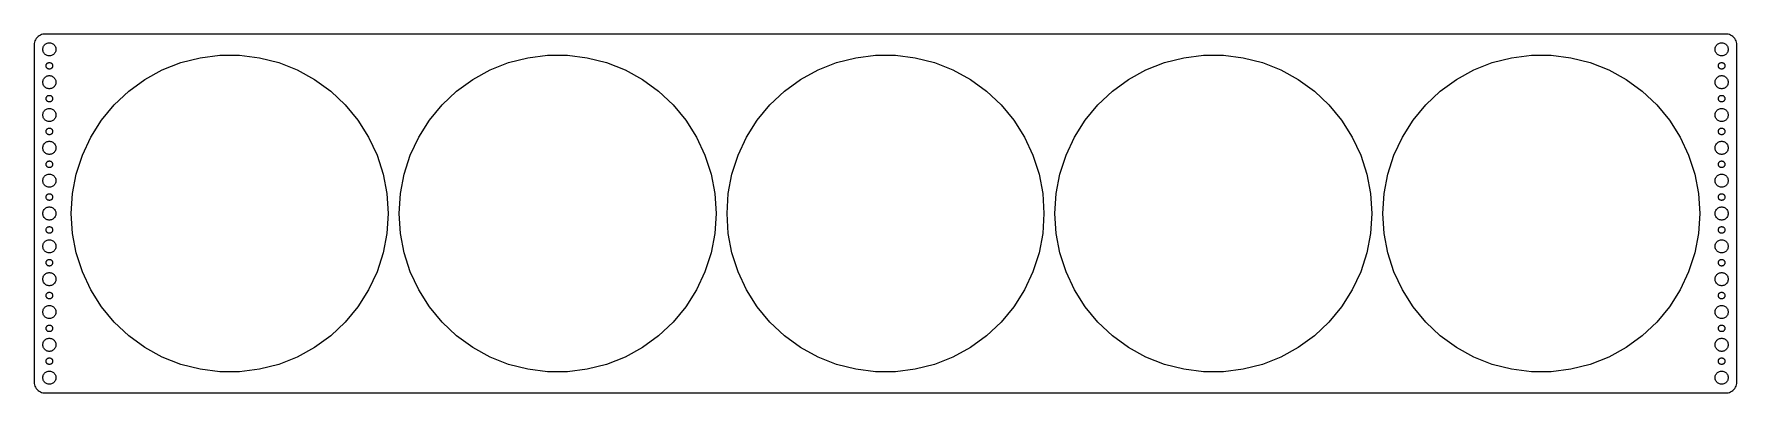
# Model space of a CAD drawing. Header units: metres. Extents: x -390 to 390, y -82 to 82.
import ezdxf

# ---------------------------------------------------------------- set-up
doc = ezdxf.new("R2010")
doc.units = ezdxf.units.M

msp = doc.modelspace()

# ---------------------------------------------------------------- linework, layer by layer
for p, q in [((-389.343, 78.2434), (-389.461, 77.6267)), ((-389.149, 78.8406), (-389.343, 78.2434)), ((-388.882, 79.4088), (-389.149, 78.8406)), ((-388.545, 79.9389), (-388.882, 79.4088)), ((-388.145, 80.4227), (-388.545, 79.9389)), ((-387.687, 80.8526), (-388.145, 80.4227)), ((-387.179, 81.2216), (-387.687, 80.8526)), ((-386.629, 81.5241), (-387.179, 81.2216)), ((-386.045, 81.7553), (-386.629, 81.5241)), ((-385.437, 81.9114), (-386.045, 81.7553)), ((-384.814, 81.9901), (-385.437, 81.9114)), ((384.814, 81.9901), (-384.814, 81.9901)), ((-383.427, 77.8532), (-383.062, 77.9469)), ((-383.062, 77.9469), (-382.688, 77.9941)), ((-382.688, 77.9941), (-382.312, 77.9941)), ((-382.312, 77.9941), (-381.938, 77.9469)), ((-381.938, 77.9469), (-381.573, 77.8532)), ((381.573, 77.8532), (381.938, 77.9469)), ((381.938, 77.9469), (382.312, 77.9941)), ((382.312, 77.9941), (382.688, 77.9941)), ((382.688, 77.9941), (383.062, 77.9469)), ((383.062, 77.9469), (383.427, 77.8532)), ((385.437, 81.9114), (384.814, 81.9901)), ((386.045, 81.7553), (385.437, 81.9114)), ((386.629, 81.5241), (386.045, 81.7553)), ((387.179, 81.2216), (386.629, 81.5241)), ((387.687, 80.8526), (387.179, 81.2216)), ((388.145, 80.4227), (387.687, 80.8526)), ((388.545, 79.9389), (388.145, 80.4227)), ((388.882, 79.4088), (388.545, 79.9389)), ((389.149, 78.8406), (388.882, 79.4088)), ((389.343, 78.2434), (389.149, 78.8406)), ((389.461, 77.6267), (389.343, 78.2434)), ((-389.461, 77.6267), (-389.5, 77)), ((-389.5, 77), (-389.5, -77)), ((-385.5, 75), (-385.476, 75.376)), ((-385.476, 74.624), (-385.5, 75)), ((-385.476, 75.376), (-385.406, 75.7461)), ((-385.406, 74.2539), (-385.476, 74.624)), ((-385.406, 75.7461), (-385.289, 76.1044)), ((-385.289, 73.8956), (-385.406, 74.2539)), ((-385.289, 76.1044), (-385.129, 76.4453)), ((-385.129, 73.5547), (-385.289, 73.8956)), ((-385.129, 76.4453), (-384.927, 76.7634)), ((-384.927, 73.2366), (-385.129, 73.5547)), ((-384.927, 76.7634), (-384.687, 77.0536)), ((-384.687, 72.9464), (-384.927, 73.2366)), ((-384.687, 77.0536), (-384.412, 77.3115)), ((-384.412, 72.6885), (-384.687, 72.9464)), ((-384.412, 77.3115), (-384.107, 77.533)), ((-384.107, 72.467), (-384.412, 72.6885)), ((-384.107, 77.533), (-383.777, 77.7145)), ((-383.777, 72.2855), (-384.107, 72.467)), ((-383.777, 77.7145), (-383.427, 77.8532)), ((-383.427, 72.1468), (-383.777, 72.2855)), ((-383.062, 72.0531), (-383.427, 72.1468)), ((-382.688, 72.0059), (-383.062, 72.0531)), ((-382.312, 72.0059), (-382.688, 72.0059)), ((-381.938, 72.0531), (-382.312, 72.0059)), ((-381.573, 72.1468), (-381.938, 72.0531)), ((-381.573, 77.8532), (-381.223, 77.7145)), ((-381.223, 72.2855), (-381.573, 72.1468)), ((-381.223, 77.7145), (-380.893, 77.533)), ((-380.893, 72.467), (-381.223, 72.2855)), ((-380.893, 77.533), (-380.588, 77.3115)), ((-380.588, 72.6885), (-380.893, 72.467)), ((-380.588, 77.3115), (-380.313, 77.0536)), ((-380.313, 72.9464), (-380.588, 72.6885)), ((-380.313, 77.0536), (-380.073, 76.7634)), ((-380.073, 73.2366), (-380.313, 72.9464)), ((-380.073, 76.7634), (-379.871, 76.4453)), ((-379.871, 73.5547), (-380.073, 73.2366)), ((-379.871, 76.4453), (-379.711, 76.1044)), ((-379.711, 73.8956), (-379.871, 73.5547)), ((-379.711, 76.1044), (-379.594, 75.7461)), ((-379.594, 74.2539), (-379.711, 73.8956)), ((-379.594, 75.7461), (-379.524, 75.376)), ((-379.524, 74.624), (-379.594, 74.2539)), ((-379.524, 75.376), (-379.5, 75)), ((-379.5, 75), (-379.524, 74.624)), ((-322.404, 68.9516), (-313.585, 71.2158)), ((-313.585, 71.2158), (-304.552, 72.3569)), ((-304.552, 72.3569), (-295.448, 72.3569)), ((-295.448, 72.3569), (-286.415, 71.2158)), ((-286.415, 71.2158), (-277.596, 68.9516)), ((-172.404, 68.9516), (-163.585, 71.2158)), ((-163.585, 71.2158), (-154.552, 72.3569)), ((-154.552, 72.3569), (-145.448, 72.3569)), ((-145.448, 72.3569), (-136.415, 71.2158)), ((-136.415, 71.2158), (-127.596, 68.9516)), ((-22.4037, 68.9516), (-13.5851, 71.2158)), ((-13.5851, 71.2158), (-4.55231, 72.3569)), ((-4.55231, 72.3569), (4.55231, 72.3569)), ((4.55231, 72.3569), (13.5851, 71.2158)), ((13.5851, 71.2158), (22.4037, 68.9516)), ((127.596, 68.9516), (136.415, 71.2158)), ((136.415, 71.2158), (145.448, 72.3569)), ((145.448, 72.3569), (154.552, 72.3569)), ((154.552, 72.3569), (163.585, 71.2158)), ((163.585, 71.2158), (172.404, 68.9516)), ((277.596, 68.9516), (286.415, 71.2158)), ((286.415, 71.2158), (295.448, 72.3569)), ((295.448, 72.3569), (304.552, 72.3569)), ((304.552, 72.3569), (313.585, 71.2158)), ((313.585, 71.2158), (322.404, 68.9516)), ((379.5, 75), (379.524, 75.376)), ((379.524, 74.624), (379.5, 75)), ((379.524, 75.376), (379.594, 75.7461)), ((379.594, 74.2539), (379.524, 74.624)), ((379.594, 75.7461), (379.711, 76.1044)), ((379.711, 73.8956), (379.594, 74.2539)), ((379.711, 76.1044), (379.871, 76.4453)), ((379.871, 73.5547), (379.711, 73.8956)), ((379.871, 76.4453), (380.073, 76.7634)), ((380.073, 73.2366), (379.871, 73.5547)), ((380.073, 76.7634), (380.313, 77.0536)), ((380.313, 72.9464), (380.073, 73.2366)), ((380.313, 77.0536), (380.588, 77.3115)), ((380.588, 72.6885), (380.313, 72.9464)), ((380.588, 77.3115), (380.893, 77.533)), ((380.893, 72.467), (380.588, 72.6885)), ((380.893, 77.533), (381.223, 77.7145)), ((381.223, 72.2855), (380.893, 72.467)), ((381.223, 77.7145), (381.573, 77.8532)), ((381.573, 72.1468), (381.223, 72.2855)), ((381.938, 72.0531), (381.573, 72.1468)), ((382.312, 72.0059), (381.938, 72.0531)), ((382.688, 72.0059), (382.312, 72.0059)), ((383.062, 72.0531), (382.688, 72.0059)), ((383.427, 72.1468), (383.062, 72.0531)), ((383.427, 77.8532), (383.777, 77.7145)), ((383.777, 72.2855), (383.427, 72.1468)), ((383.777, 77.7145), (384.107, 77.533)), ((384.107, 72.467), (383.777, 72.2855)), ((384.107, 77.533), (384.412, 77.3115)), ((384.412, 72.6885), (384.107, 72.467)), ((384.412, 77.3115), (384.687, 77.0536)), ((384.687, 72.9464), (384.412, 72.6885)), ((384.687, 77.0536), (384.927, 76.7634)), ((384.927, 73.2366), (384.687, 72.9464)), ((384.927, 76.7634), (385.129, 76.4453)), ((385.129, 73.5547), (384.927, 73.2366)), ((385.129, 76.4453), (385.289, 76.1044)), ((385.289, 73.8956), (385.129, 73.5547)), ((385.289, 76.1044), (385.406, 75.7461)), ((385.406, 74.2539), (385.289, 73.8956)), ((385.406, 75.7461), (385.476, 75.376)), ((385.476, 74.624), (385.406, 74.2539)), ((385.476, 75.376), (385.5, 75)), ((385.5, 75), (385.476, 74.624)), ((389.5, 77), (389.461, 77.6267)), ((389.5, -77), (389.5, 77)), ((-384.412, 62.3115), (-384.107, 62.533)), ((-384.107, 62.533), (-383.777, 62.7145)), ((-384, 67.5), (-383.988, 67.688)), ((-383.988, 67.312), (-384, 67.5)), ((-383.988, 67.688), (-383.953, 67.873)), ((-383.953, 67.127), (-383.988, 67.312)), ((-383.953, 67.873), (-383.895, 68.0522)), ((-383.895, 66.9478), (-383.953, 67.127)), ((-383.895, 68.0522), (-383.814, 68.2226)), ((-383.814, 66.7774), (-383.895, 66.9478)), ((-383.814, 68.2226), (-383.714, 68.3817)), ((-383.714, 66.6183), (-383.814, 66.7774)), ((-383.777, 62.7145), (-383.427, 62.8532)), ((-383.714, 68.3817), (-383.593, 68.5268)), ((-383.593, 66.4732), (-383.714, 66.6183)), ((-383.593, 68.5268), (-383.456, 68.6558)), ((-383.456, 66.3442), (-383.593, 66.4732)), ((-383.456, 68.6558), (-383.304, 68.7665)), ((-383.304, 66.2335), (-383.456, 66.3442)), ((-383.427, 62.8532), (-383.062, 62.9469)), ((-383.304, 68.7665), (-383.139, 68.8572)), ((-383.139, 66.1428), (-383.304, 66.2335)), ((-383.139, 68.8572), (-382.964, 68.9266)), ((-382.964, 66.0734), (-383.139, 66.1428)), ((-383.062, 62.9469), (-382.688, 62.9941)), ((-382.964, 68.9266), (-382.781, 68.9734)), ((-382.781, 66.0266), (-382.964, 66.0734)), ((-382.781, 68.9734), (-382.594, 68.997)), ((-382.594, 66.003), (-382.781, 66.0266)), ((-382.688, 62.9941), (-382.312, 62.9941)), ((-382.594, 68.997), (-382.406, 68.997)), ((-382.406, 66.003), (-382.594, 66.003)), ((-382.406, 68.997), (-382.219, 68.9734)), ((-382.219, 66.0266), (-382.406, 66.003)), ((-382.312, 62.9941), (-381.938, 62.9469)), ((-382.219, 68.9734), (-382.036, 68.9266)), ((-382.036, 66.0734), (-382.219, 66.0266)), ((-382.036, 68.9266), (-381.861, 68.8572)), ((-381.861, 66.1428), (-382.036, 66.0734)), ((-381.938, 62.9469), (-381.573, 62.8532)), ((-381.861, 68.8572), (-381.696, 68.7665)), ((-381.696, 66.2335), (-381.861, 66.1428)), ((-381.696, 68.7665), (-381.544, 68.6558)), ((-381.544, 66.3442), (-381.696, 66.2335)), ((-381.573, 62.8532), (-381.223, 62.7145)), ((-381.544, 68.6558), (-381.407, 68.5268)), ((-381.407, 66.4732), (-381.544, 66.3442)), ((-381.407, 68.5268), (-381.286, 68.3817)), ((-381.286, 66.6183), (-381.407, 66.4732)), ((-381.286, 68.3817), (-381.186, 68.2226)), ((-381.186, 66.7774), (-381.286, 66.6183)), ((-381.223, 62.7145), (-380.893, 62.533)), ((-381.186, 68.2226), (-381.105, 68.0522)), ((-381.105, 66.9478), (-381.186, 66.7774)), ((-381.105, 68.0522), (-381.047, 67.873)), ((-381.047, 67.127), (-381.105, 66.9478)), ((-381.047, 67.873), (-381.012, 67.688)), ((-381.012, 67.312), (-381.047, 67.127)), ((-381.012, 67.688), (-381, 67.5)), ((-381, 67.5), (-381.012, 67.312)), ((-380.893, 62.533), (-380.588, 62.3115)), ((-338.847, 61.2138), (-330.869, 65.6)), ((-330.869, 65.6), (-322.404, 68.9516)), ((-277.596, 68.9516), (-269.131, 65.6)), ((-269.131, 65.6), (-261.153, 61.2138)), ((-188.847, 61.2138), (-180.869, 65.6)), ((-180.869, 65.6), (-172.404, 68.9516)), ((-127.596, 68.9516), (-119.131, 65.6)), ((-119.131, 65.6), (-111.153, 61.2138)), ((-38.8474, 61.2138), (-30.869, 65.6)), ((-30.869, 65.6), (-22.4037, 68.9516)), ((22.4037, 68.9516), (30.869, 65.6)), ((30.869, 65.6), (38.8474, 61.2138)), ((111.153, 61.2138), (119.131, 65.6)), ((119.131, 65.6), (127.596, 68.9516)), ((172.404, 68.9516), (180.869, 65.6)), ((180.869, 65.6), (188.847, 61.2138)), ((261.153, 61.2138), (269.131, 65.6)), ((269.131, 65.6), (277.596, 68.9516)), ((322.404, 68.9516), (330.869, 65.6)), ((330.869, 65.6), (338.847, 61.2138)), ((380.588, 62.3115), (380.893, 62.533)), ((380.893, 62.533), (381.223, 62.7145)), ((381, 67.5), (381.012, 67.688)), ((381.012, 67.312), (381, 67.5)), ((381.012, 67.688), (381.047, 67.873)), ((381.047, 67.127), (381.012, 67.312)), ((381.047, 67.873), (381.105, 68.0522)), ((381.105, 66.9478), (381.047, 67.127)), ((381.105, 68.0522), (381.186, 68.2226)), ((381.186, 66.7774), (381.105, 66.9478)), ((381.186, 68.2226), (381.286, 68.3817)), ((381.286, 66.6183), (381.186, 66.7774)), ((381.223, 62.7145), (381.573, 62.8532)), ((381.286, 68.3817), (381.407, 68.5268)), ((381.407, 66.4732), (381.286, 66.6183)), ((381.407, 68.5268), (381.544, 68.6558)), ((381.544, 66.3442), (381.407, 66.4732)), ((381.544, 68.6558), (381.696, 68.7665)), ((381.696, 66.2335), (381.544, 66.3442)), ((381.573, 62.8532), (381.938, 62.9469)), ((381.696, 68.7665), (381.861, 68.8572)), ((381.861, 66.1428), (381.696, 66.2335)), ((381.861, 68.8572), (382.036, 68.9266)), ((382.036, 66.0734), (381.861, 66.1428)), ((381.938, 62.9469), (382.312, 62.9941)), ((382.036, 68.9266), (382.219, 68.9734)), ((382.219, 66.0266), (382.036, 66.0734)), ((382.219, 68.9734), (382.406, 68.997)), ((382.406, 66.003), (382.219, 66.0266)), ((382.312, 62.9941), (382.688, 62.9941)), ((382.406, 68.997), (382.594, 68.997)), ((382.594, 66.003), (382.406, 66.003)), ((382.594, 68.997), (382.781, 68.9734)), ((382.781, 66.0266), (382.594, 66.003)), ((382.688, 62.9941), (383.062, 62.9469)), ((382.781, 68.9734), (382.964, 68.9266)), ((382.964, 66.0734), (382.781, 66.0266)), ((382.964, 68.9266), (383.139, 68.8572)), ((383.139, 66.1428), (382.964, 66.0734)), ((383.062, 62.9469), (383.427, 62.8532)), ((383.139, 68.8572), (383.304, 68.7665)), ((383.304, 66.2335), (383.139, 66.1428)), ((383.304, 68.7665), (383.456, 68.6558)), ((383.456, 66.3442), (383.304, 66.2335)), ((383.427, 62.8532), (383.777, 62.7145)), ((383.456, 68.6558), (383.593, 68.5268)), ((383.593, 66.4732), (383.456, 66.3442)), ((383.593, 68.5268), (383.714, 68.3817)), ((383.714, 66.6183), (383.593, 66.4732)), ((383.714, 68.3817), (383.814, 68.2226)), ((383.814, 66.7774), (383.714, 66.6183)), ((383.777, 62.7145), (384.107, 62.533)), ((383.814, 68.2226), (383.895, 68.0522)), ((383.895, 66.9478), (383.814, 66.7774)), ((383.895, 68.0522), (383.953, 67.873)), ((383.953, 67.127), (383.895, 66.9478)), ((383.953, 67.873), (383.988, 67.688)), ((383.988, 67.312), (383.953, 67.127)), ((383.988, 67.688), (384, 67.5)), ((384, 67.5), (383.988, 67.312)), ((384.107, 62.533), (384.412, 62.3115)), ((-385.5, 60), (-385.476, 60.376)), ((-385.476, 59.624), (-385.5, 60)), ((-385.476, 60.376), (-385.406, 60.7461)), ((-385.406, 59.2539), (-385.476, 59.624)), ((-385.406, 60.7461), (-385.289, 61.1044)), ((-385.289, 58.8956), (-385.406, 59.2539)), ((-385.289, 61.1044), (-385.129, 61.4453)), ((-385.129, 58.5547), (-385.289, 58.8956)), ((-385.129, 61.4453), (-384.927, 61.7634)), ((-384.927, 58.2366), (-385.129, 58.5547)), ((-384.927, 61.7634), (-384.687, 62.0536)), ((-384.687, 57.9464), (-384.927, 58.2366)), ((-384.687, 62.0536), (-384.412, 62.3115)), ((-384.412, 57.6885), (-384.687, 57.9464)), ((-384.107, 57.467), (-384.412, 57.6885)), ((-383.777, 57.2855), (-384.107, 57.467)), ((-383.427, 57.1468), (-383.777, 57.2855)), ((-383.062, 57.0531), (-383.427, 57.1468)), ((-382.688, 57.0059), (-383.062, 57.0531)), ((-382.312, 57.0059), (-382.688, 57.0059)), ((-381.938, 57.0531), (-382.312, 57.0059)), ((-381.573, 57.1468), (-381.938, 57.0531)), ((-381.223, 57.2855), (-381.573, 57.1468)), ((-380.893, 57.467), (-381.223, 57.2855)), ((-380.588, 57.6885), (-380.893, 57.467)), ((-380.588, 62.3115), (-380.313, 62.0536)), ((-380.313, 57.9464), (-380.588, 57.6885)), ((-380.313, 62.0536), (-380.073, 61.7634)), ((-380.073, 58.2366), (-380.313, 57.9464)), ((-380.073, 61.7634), (-379.871, 61.4453)), ((-379.871, 58.5547), (-380.073, 58.2366)), ((-379.871, 61.4453), (-379.711, 61.1044)), ((-379.711, 58.8956), (-379.871, 58.5547)), ((-379.711, 61.1044), (-379.594, 60.7461)), ((-379.594, 59.2539), (-379.711, 58.8956)), ((-379.594, 60.7461), (-379.524, 60.376)), ((-379.524, 59.624), (-379.594, 59.2539)), ((-379.524, 60.376), (-379.5, 60)), ((-379.5, 60), (-379.524, 59.624)), ((-352.85, 49.6297), (-346.213, 55.8622)), ((-346.213, 55.8622), (-338.847, 61.2138)), ((-261.153, 61.2138), (-253.787, 55.8622)), ((-253.787, 55.8622), (-247.15, 49.6297)), ((-202.85, 49.6297), (-196.213, 55.8622)), ((-196.213, 55.8622), (-188.847, 61.2138)), ((-111.153, 61.2138), (-103.787, 55.8622)), ((-103.787, 55.8622), (-97.1498, 49.6297)), ((-52.8502, 49.6297), (-46.2132, 55.8622)), ((-46.2132, 55.8622), (-38.8474, 61.2138)), ((38.8474, 61.2138), (46.2132, 55.8622)), ((46.2132, 55.8622), (52.8502, 49.6297)), ((97.1498, 49.6297), (103.787, 55.8622)), ((103.787, 55.8622), (111.153, 61.2138)), ((188.847, 61.2138), (196.213, 55.8622)), ((196.213, 55.8622), (202.85, 49.6297)), ((247.15, 49.6297), (253.787, 55.8622)), ((253.787, 55.8622), (261.153, 61.2138)), ((338.847, 61.2138), (346.213, 55.8622)), ((346.213, 55.8622), (352.85, 49.6297)), ((379.5, 60), (379.524, 60.376)), ((379.524, 59.624), (379.5, 60)), ((379.524, 60.376), (379.594, 60.7461)), ((379.594, 59.2539), (379.524, 59.624)), ((379.594, 60.7461), (379.711, 61.1044)), ((379.711, 58.8956), (379.594, 59.2539)), ((379.711, 61.1044), (379.871, 61.4453)), ((379.871, 58.5547), (379.711, 58.8956)), ((379.871, 61.4453), (380.073, 61.7634)), ((380.073, 58.2366), (379.871, 58.5547)), ((380.073, 61.7634), (380.313, 62.0536)), ((380.313, 57.9464), (380.073, 58.2366)), ((380.313, 62.0536), (380.588, 62.3115)), ((380.588, 57.6885), (380.313, 57.9464)), ((380.893, 57.467), (380.588, 57.6885)), ((381.223, 57.2855), (380.893, 57.467)), ((381.573, 57.1468), (381.223, 57.2855)), ((381.938, 57.0531), (381.573, 57.1468)), ((382.312, 57.0059), (381.938, 57.0531)), ((382.688, 57.0059), (382.312, 57.0059)), ((383.062, 57.0531), (382.688, 57.0059)), ((383.427, 57.1468), (383.062, 57.0531)), ((383.777, 57.2855), (383.427, 57.1468)), ((384.107, 57.467), (383.777, 57.2855)), ((384.412, 57.6885), (384.107, 57.467)), ((384.412, 62.3115), (384.687, 62.0536)), ((384.687, 57.9464), (384.412, 57.6885)), ((384.687, 62.0536), (384.927, 61.7634)), ((384.927, 58.2366), (384.687, 57.9464)), ((384.927, 61.7634), (385.129, 61.4453)), ((385.129, 58.5547), (384.927, 58.2366)), ((385.129, 61.4453), (385.289, 61.1044)), ((385.289, 58.8956), (385.129, 58.5547)), ((385.289, 61.1044), (385.406, 60.7461)), ((385.406, 59.2539), (385.289, 58.8956)), ((385.406, 60.7461), (385.476, 60.376)), ((385.476, 59.624), (385.406, 59.2539)), ((385.476, 60.376), (385.5, 60)), ((385.5, 60), (385.476, 59.624)), ((-385.129, 46.4453), (-384.927, 46.7634)), ((-384.927, 46.7634), (-384.687, 47.0536)), ((-384.687, 47.0536), (-384.412, 47.3115)), ((-384.412, 47.3115), (-384.107, 47.533)), ((-384.107, 47.533), (-383.777, 47.7145)), ((-384, 52.5), (-383.988, 52.688)), ((-383.988, 52.312), (-384, 52.5)), ((-383.988, 52.688), (-383.953, 52.873)), ((-383.953, 52.127), (-383.988, 52.312)), ((-383.953, 52.873), (-383.895, 53.0522)), ((-383.895, 51.9478), (-383.953, 52.127)), ((-383.895, 53.0522), (-383.814, 53.2226)), ((-383.814, 51.7774), (-383.895, 51.9478)), ((-383.814, 53.2226), (-383.714, 53.3817)), ((-383.714, 51.6183), (-383.814, 51.7774)), ((-383.777, 47.7145), (-383.427, 47.8532)), ((-383.714, 53.3817), (-383.593, 53.5268)), ((-383.593, 51.4732), (-383.714, 51.6183)), ((-383.593, 53.5268), (-383.456, 53.6558)), ((-383.456, 51.3442), (-383.593, 51.4732)), ((-383.456, 53.6558), (-383.304, 53.7665)), ((-383.304, 51.2335), (-383.456, 51.3442)), ((-383.427, 47.8532), (-383.062, 47.9469)), ((-383.304, 53.7665), (-383.139, 53.8572)), ((-383.139, 51.1428), (-383.304, 51.2335)), ((-383.139, 53.8572), (-382.964, 53.9266)), ((-382.964, 51.0734), (-383.139, 51.1428)), ((-383.062, 47.9469), (-382.688, 47.9941)), ((-382.964, 53.9266), (-382.781, 53.9734)), ((-382.781, 51.0266), (-382.964, 51.0734)), ((-382.781, 53.9734), (-382.594, 53.997)), ((-382.594, 51.003), (-382.781, 51.0266)), ((-382.688, 47.9941), (-382.312, 47.9941)), ((-382.594, 53.997), (-382.406, 53.997)), ((-382.406, 51.003), (-382.594, 51.003)), ((-382.406, 53.997), (-382.219, 53.9734)), ((-382.219, 51.0266), (-382.406, 51.003)), ((-382.312, 47.9941), (-381.938, 47.9469)), ((-382.219, 53.9734), (-382.036, 53.9266)), ((-382.036, 51.0734), (-382.219, 51.0266)), ((-382.036, 53.9266), (-381.861, 53.8572)), ((-381.861, 51.1428), (-382.036, 51.0734)), ((-381.938, 47.9469), (-381.573, 47.8532)), ((-381.861, 53.8572), (-381.696, 53.7665)), ((-381.696, 51.2335), (-381.861, 51.1428)), ((-381.696, 53.7665), (-381.544, 53.6558)), ((-381.544, 51.3442), (-381.696, 51.2335)), ((-381.573, 47.8532), (-381.223, 47.7145)), ((-381.544, 53.6558), (-381.407, 53.5268)), ((-381.407, 51.4732), (-381.544, 51.3442)), ((-381.407, 53.5268), (-381.286, 53.3817)), ((-381.286, 51.6183), (-381.407, 51.4732)), ((-381.286, 53.3817), (-381.186, 53.2226)), ((-381.186, 51.7774), (-381.286, 51.6183)), ((-381.223, 47.7145), (-380.893, 47.533)), ((-381.186, 53.2226), (-381.105, 53.0522)), ((-381.105, 51.9478), (-381.186, 51.7774)), ((-381.105, 53.0522), (-381.047, 52.873)), ((-381.047, 52.127), (-381.105, 51.9478)), ((-381.047, 52.873), (-381.012, 52.688)), ((-381.012, 52.312), (-381.047, 52.127)), ((-381.012, 52.688), (-381, 52.5)), ((-381, 52.5), (-381.012, 52.312)), ((-380.893, 47.533), (-380.588, 47.3115)), ((-380.588, 47.3115), (-380.313, 47.0536)), ((-380.313, 47.0536), (-380.073, 46.7634)), ((-380.073, 46.7634), (-379.871, 46.4453)), ((-358.654, 42.6144), (-352.85, 49.6297)), ((-247.15, 49.6297), (-241.346, 42.6144)), ((-208.654, 42.6144), (-202.85, 49.6297)), ((-97.1498, 49.6297), (-91.3463, 42.6144)), ((-58.6537, 42.6144), (-52.8502, 49.6297)), ((52.8502, 49.6297), (58.6537, 42.6144)), ((91.3463, 42.6144), (97.1498, 49.6297)), ((202.85, 49.6297), (208.654, 42.6144)), ((241.346, 42.6144), (247.15, 49.6297)), ((352.85, 49.6297), (358.654, 42.6144)), ((379.871, 46.4453), (380.073, 46.7634)), ((380.073, 46.7634), (380.313, 47.0536)), ((380.313, 47.0536), (380.588, 47.3115)), ((380.588, 47.3115), (380.893, 47.533)), ((380.893, 47.533), (381.223, 47.7145)), ((381, 52.5), (381.012, 52.688)), ((381.012, 52.312), (381, 52.5)), ((381.012, 52.688), (381.047, 52.873)), ((381.047, 52.127), (381.012, 52.312)), ((381.047, 52.873), (381.105, 53.0522)), ((381.105, 51.9478), (381.047, 52.127)), ((381.105, 53.0522), (381.186, 53.2226)), ((381.186, 51.7774), (381.105, 51.9478)), ((381.186, 53.2226), (381.286, 53.3817)), ((381.286, 51.6183), (381.186, 51.7774)), ((381.223, 47.7145), (381.573, 47.8532)), ((381.286, 53.3817), (381.407, 53.5268)), ((381.407, 51.4732), (381.286, 51.6183)), ((381.407, 53.5268), (381.544, 53.6558)), ((381.544, 51.3442), (381.407, 51.4732)), ((381.544, 53.6558), (381.696, 53.7665)), ((381.696, 51.2335), (381.544, 51.3442)), ((381.573, 47.8532), (381.938, 47.9469)), ((381.696, 53.7665), (381.861, 53.8572)), ((381.861, 51.1428), (381.696, 51.2335)), ((381.861, 53.8572), (382.036, 53.9266)), ((382.036, 51.0734), (381.861, 51.1428)), ((381.938, 47.9469), (382.312, 47.9941)), ((382.036, 53.9266), (382.219, 53.9734)), ((382.219, 51.0266), (382.036, 51.0734)), ((382.219, 53.9734), (382.406, 53.997)), ((382.406, 51.003), (382.219, 51.0266)), ((382.312, 47.9941), (382.688, 47.9941)), ((382.406, 53.997), (382.594, 53.997)), ((382.594, 51.003), (382.406, 51.003)), ((382.594, 53.997), (382.781, 53.9734)), ((382.781, 51.0266), (382.594, 51.003)), ((382.688, 47.9941), (383.062, 47.9469)), ((382.781, 53.9734), (382.964, 53.9266)), ((382.964, 51.0734), (382.781, 51.0266)), ((382.964, 53.9266), (383.139, 53.8572)), ((383.139, 51.1428), (382.964, 51.0734)), ((383.062, 47.9469), (383.427, 47.8532)), ((383.139, 53.8572), (383.304, 53.7665)), ((383.304, 51.2335), (383.139, 51.1428)), ((383.304, 53.7665), (383.456, 53.6558)), ((383.456, 51.3442), (383.304, 51.2335)), ((383.427, 47.8532), (383.777, 47.7145)), ((383.456, 53.6558), (383.593, 53.5268)), ((383.593, 51.4732), (383.456, 51.3442)), ((383.593, 53.5268), (383.714, 53.3817)), ((383.714, 51.6183), (383.593, 51.4732)), ((383.714, 53.3817), (383.814, 53.2226)), ((383.814, 51.7774), (383.714, 51.6183)), ((383.777, 47.7145), (384.107, 47.533)), ((383.814, 53.2226), (383.895, 53.0522)), ((383.895, 51.9478), (383.814, 51.7774)), ((383.895, 53.0522), (383.953, 52.873)), ((383.953, 52.127), (383.895, 51.9478)), ((383.953, 52.873), (383.988, 52.688)), ((383.988, 52.312), (383.953, 52.127)), ((383.988, 52.688), (384, 52.5)), ((384, 52.5), (383.988, 52.312)), ((384.107, 47.533), (384.412, 47.3115)), ((384.412, 47.3115), (384.687, 47.0536)), ((384.687, 47.0536), (384.927, 46.7634)), ((384.927, 46.7634), (385.129, 46.4453)), ((-385.5, 45), (-385.476, 45.376)), ((-385.476, 44.624), (-385.5, 45)), ((-385.476, 45.376), (-385.406, 45.7461)), ((-385.406, 44.2539), (-385.476, 44.624)), ((-385.406, 45.7461), (-385.289, 46.1044)), ((-385.289, 43.8956), (-385.406, 44.2539)), ((-385.289, 46.1044), (-385.129, 46.4453)), ((-385.129, 43.5547), (-385.289, 43.8956)), ((-384.927, 43.2366), (-385.129, 43.5547)), ((-384.687, 42.9464), (-384.927, 43.2366)), ((-384.412, 42.6885), (-384.687, 42.9464)), ((-384.107, 42.467), (-384.412, 42.6885)), ((-383.777, 42.2855), (-384.107, 42.467)), ((-383.427, 42.1468), (-383.777, 42.2855)), ((-383.062, 42.0531), (-383.427, 42.1468)), ((-382.688, 42.0059), (-383.062, 42.0531)), ((-382.964, 38.9266), (-382.781, 38.9734)), ((-382.781, 38.9734), (-382.594, 38.997)), ((-382.312, 42.0059), (-382.688, 42.0059)), ((-382.594, 38.997), (-382.406, 38.997)), ((-382.406, 38.997), (-382.219, 38.9734)), ((-381.938, 42.0531), (-382.312, 42.0059)), ((-382.219, 38.9734), (-382.036, 38.9266)), ((-381.573, 42.1468), (-381.938, 42.0531)), ((-381.223, 42.2855), (-381.573, 42.1468)), ((-380.893, 42.467), (-381.223, 42.2855)), ((-380.588, 42.6885), (-380.893, 42.467)), ((-380.313, 42.9464), (-380.588, 42.6885)), ((-380.073, 43.2366), (-380.313, 42.9464)), ((-379.871, 43.5547), (-380.073, 43.2366)), ((-379.871, 46.4453), (-379.711, 46.1044)), ((-379.711, 43.8956), (-379.871, 43.5547)), ((-379.711, 46.1044), (-379.594, 45.7461)), ((-379.594, 44.2539), (-379.711, 43.8956)), ((-379.594, 45.7461), (-379.524, 45.376)), ((-379.524, 44.624), (-379.594, 44.2539)), ((-379.524, 45.376), (-379.5, 45)), ((-379.5, 45), (-379.524, 44.624)), ((-363.532, 34.9271), (-358.654, 42.6144)), ((-241.346, 42.6144), (-236.468, 34.9271)), ((-213.532, 34.9271), (-208.654, 42.6144)), ((-91.3463, 42.6144), (-86.4678, 34.9271)), ((-63.5322, 34.9271), (-58.6537, 42.6144)), ((58.6537, 42.6144), (63.5322, 34.9271)), ((86.4678, 34.9271), (91.3463, 42.6144)), ((208.654, 42.6144), (213.532, 34.9271)), ((236.468, 34.9271), (241.346, 42.6144)), ((358.654, 42.6144), (363.532, 34.9271)), ((379.5, 45), (379.524, 45.376)), ((379.524, 44.624), (379.5, 45)), ((379.524, 45.376), (379.594, 45.7461)), ((379.594, 44.2539), (379.524, 44.624)), ((379.594, 45.7461), (379.711, 46.1044)), ((379.711, 43.8956), (379.594, 44.2539)), ((379.711, 46.1044), (379.871, 46.4453)), ((379.871, 43.5547), (379.711, 43.8956)), ((380.073, 43.2366), (379.871, 43.5547)), ((380.313, 42.9464), (380.073, 43.2366)), ((380.588, 42.6885), (380.313, 42.9464)), ((380.893, 42.467), (380.588, 42.6885)), ((381.223, 42.2855), (380.893, 42.467)), ((381.573, 42.1468), (381.223, 42.2855)), ((381.938, 42.0531), (381.573, 42.1468)), ((382.312, 42.0059), (381.938, 42.0531)), ((382.036, 38.9266), (382.219, 38.9734)), ((382.219, 38.9734), (382.406, 38.997)), ((382.688, 42.0059), (382.312, 42.0059)), ((382.406, 38.997), (382.594, 38.997)), ((382.594, 38.997), (382.781, 38.9734)), ((383.062, 42.0531), (382.688, 42.0059)), ((382.781, 38.9734), (382.964, 38.9266)), ((383.427, 42.1468), (383.062, 42.0531)), ((383.777, 42.2855), (383.427, 42.1468)), ((384.107, 42.467), (383.777, 42.2855)), ((384.412, 42.6885), (384.107, 42.467)), ((384.687, 42.9464), (384.412, 42.6885)), ((384.927, 43.2366), (384.687, 42.9464)), ((385.129, 43.5547), (384.927, 43.2366)), ((385.129, 46.4453), (385.289, 46.1044)), ((385.289, 43.8956), (385.129, 43.5547)), ((385.289, 46.1044), (385.406, 45.7461)), ((385.406, 44.2539), (385.289, 43.8956)), ((385.406, 45.7461), (385.476, 45.376)), ((385.476, 44.624), (385.406, 44.2539)), ((385.476, 45.376), (385.5, 45)), ((385.5, 45), (385.476, 44.624)), ((-385.289, 31.1044), (-385.129, 31.4453)), ((-385.129, 31.4453), (-384.927, 31.7634)), ((-384.927, 31.7634), (-384.687, 32.0536)), ((-384.687, 32.0536), (-384.412, 32.3115)), ((-384.412, 32.3115), (-384.107, 32.533)), ((-384.107, 32.533), (-383.777, 32.7145)), ((-384, 37.5), (-383.988, 37.688)), ((-383.988, 37.312), (-384, 37.5)), ((-383.988, 37.688), (-383.953, 37.873)), ((-383.953, 37.127), (-383.988, 37.312)), ((-383.953, 37.873), (-383.895, 38.0522)), ((-383.895, 36.9478), (-383.953, 37.127)), ((-383.895, 38.0522), (-383.814, 38.2226)), ((-383.814, 36.7774), (-383.895, 36.9478)), ((-383.814, 38.2226), (-383.714, 38.3817)), ((-383.714, 36.6183), (-383.814, 36.7774)), ((-383.777, 32.7145), (-383.427, 32.8532)), ((-383.714, 38.3817), (-383.593, 38.5268)), ((-383.593, 36.4732), (-383.714, 36.6183)), ((-383.593, 38.5268), (-383.456, 38.6558)), ((-383.456, 36.3442), (-383.593, 36.4732)), ((-383.456, 38.6558), (-383.304, 38.7665)), ((-383.304, 36.2335), (-383.456, 36.3442)), ((-383.427, 32.8532), (-383.062, 32.9469)), ((-383.304, 38.7665), (-383.139, 38.8572)), ((-383.139, 36.1428), (-383.304, 36.2335)), ((-383.139, 38.8572), (-382.964, 38.9266)), ((-382.964, 36.0734), (-383.139, 36.1428)), ((-383.062, 32.9469), (-382.688, 32.9941)), ((-382.781, 36.0266), (-382.964, 36.0734)), ((-382.594, 36.003), (-382.781, 36.0266)), ((-382.688, 32.9941), (-382.312, 32.9941)), ((-382.406, 36.003), (-382.594, 36.003)), ((-382.219, 36.0266), (-382.406, 36.003)), ((-382.312, 32.9941), (-381.938, 32.9469)), ((-382.036, 36.0734), (-382.219, 36.0266)), ((-382.036, 38.9266), (-381.861, 38.8572)), ((-381.861, 36.1428), (-382.036, 36.0734)), ((-381.938, 32.9469), (-381.573, 32.8532)), ((-381.861, 38.8572), (-381.696, 38.7665)), ((-381.696, 36.2335), (-381.861, 36.1428)), ((-381.696, 38.7665), (-381.544, 38.6558)), ((-381.544, 36.3442), (-381.696, 36.2335)), ((-381.573, 32.8532), (-381.223, 32.7145)), ((-381.544, 38.6558), (-381.407, 38.5268)), ((-381.407, 36.4732), (-381.544, 36.3442)), ((-381.407, 38.5268), (-381.286, 38.3817)), ((-381.286, 36.6183), (-381.407, 36.4732)), ((-381.286, 38.3817), (-381.186, 38.2226)), ((-381.186, 36.7774), (-381.286, 36.6183)), ((-381.223, 32.7145), (-380.893, 32.533)), ((-381.186, 38.2226), (-381.105, 38.0522)), ((-381.105, 36.9478), (-381.186, 36.7774)), ((-381.105, 38.0522), (-381.047, 37.873)), ((-381.047, 37.127), (-381.105, 36.9478)), ((-381.047, 37.873), (-381.012, 37.688)), ((-381.012, 37.312), (-381.047, 37.127)), ((-381.012, 37.688), (-381, 37.5)), ((-381, 37.5), (-381.012, 37.312)), ((-380.893, 32.533), (-380.588, 32.3115)), ((-380.588, 32.3115), (-380.313, 32.0536)), ((-380.313, 32.0536), (-380.073, 31.7634)), ((-380.073, 31.7634), (-379.871, 31.4453)), ((-379.871, 31.4453), (-379.711, 31.1044)), ((-367.409, 26.689), (-363.532, 34.9271)), ((-236.468, 34.9271), (-232.591, 26.689)), ((-217.409, 26.689), (-213.532, 34.9271)), ((-86.4678, 34.9271), (-82.5912, 26.689)), ((-67.4088, 26.689), (-63.5322, 34.9271)), ((63.5322, 34.9271), (67.4088, 26.689)), ((82.5912, 26.689), (86.4678, 34.9271)), ((213.532, 34.9271), (217.409, 26.689)), ((232.591, 26.689), (236.468, 34.9271)), ((363.532, 34.9271), (367.409, 26.689)), ((379.711, 31.1044), (379.871, 31.4453)), ((379.871, 31.4453), (380.073, 31.7634)), ((380.073, 31.7634), (380.313, 32.0536)), ((380.313, 32.0536), (380.588, 32.3115)), ((380.588, 32.3115), (380.893, 32.533)), ((380.893, 32.533), (381.223, 32.7145)), ((381, 37.5), (381.012, 37.688)), ((381.012, 37.312), (381, 37.5)), ((381.012, 37.688), (381.047, 37.873)), ((381.047, 37.127), (381.012, 37.312)), ((381.047, 37.873), (381.105, 38.0522)), ((381.105, 36.9478), (381.047, 37.127)), ((381.105, 38.0522), (381.186, 38.2226)), ((381.186, 36.7774), (381.105, 36.9478)), ((381.186, 38.2226), (381.286, 38.3817)), ((381.286, 36.6183), (381.186, 36.7774)), ((381.223, 32.7145), (381.573, 32.8532)), ((381.286, 38.3817), (381.407, 38.5268)), ((381.407, 36.4732), (381.286, 36.6183)), ((381.407, 38.5268), (381.544, 38.6558)), ((381.544, 36.3442), (381.407, 36.4732)), ((381.544, 38.6558), (381.696, 38.7665)), ((381.696, 36.2335), (381.544, 36.3442)), ((381.573, 32.8532), (381.938, 32.9469)), ((381.696, 38.7665), (381.861, 38.8572)), ((381.861, 36.1428), (381.696, 36.2335)), ((381.861, 38.8572), (382.036, 38.9266)), ((382.036, 36.0734), (381.861, 36.1428)), ((381.938, 32.9469), (382.312, 32.9941)), ((382.219, 36.0266), (382.036, 36.0734)), ((382.406, 36.003), (382.219, 36.0266)), ((382.312, 32.9941), (382.688, 32.9941)), ((382.594, 36.003), (382.406, 36.003)), ((382.781, 36.0266), (382.594, 36.003)), ((382.688, 32.9941), (383.062, 32.9469)), ((382.964, 36.0734), (382.781, 36.0266)), ((382.964, 38.9266), (383.139, 38.8572)), ((383.139, 36.1428), (382.964, 36.0734)), ((383.062, 32.9469), (383.427, 32.8532)), ((383.139, 38.8572), (383.304, 38.7665)), ((383.304, 36.2335), (383.139, 36.1428)), ((383.304, 38.7665), (383.456, 38.6558)), ((383.456, 36.3442), (383.304, 36.2335)), ((383.427, 32.8532), (383.777, 32.7145)), ((383.456, 38.6558), (383.593, 38.5268)), ((383.593, 36.4732), (383.456, 36.3442)), ((383.593, 38.5268), (383.714, 38.3817)), ((383.714, 36.6183), (383.593, 36.4732)), ((383.714, 38.3817), (383.814, 38.2226)), ((383.814, 36.7774), (383.714, 36.6183)), ((383.777, 32.7145), (384.107, 32.533)), ((383.814, 38.2226), (383.895, 38.0522)), ((383.895, 36.9478), (383.814, 36.7774)), ((383.895, 38.0522), (383.953, 37.873)), ((383.953, 37.127), (383.895, 36.9478)), ((383.953, 37.873), (383.988, 37.688)), ((383.988, 37.312), (383.953, 37.127)), ((383.988, 37.688), (384, 37.5)), ((384, 37.5), (383.988, 37.312)), ((384.107, 32.533), (384.412, 32.3115)), ((384.412, 32.3115), (384.687, 32.0536)), ((384.687, 32.0536), (384.927, 31.7634)), ((384.927, 31.7634), (385.129, 31.4453)), ((385.129, 31.4453), (385.289, 31.1044)), ((-385.5, 30), (-385.476, 30.376)), ((-385.476, 29.624), (-385.5, 30)), ((-385.476, 30.376), (-385.406, 30.7461)), ((-385.406, 29.2539), (-385.476, 29.624)), ((-385.406, 30.7461), (-385.289, 31.1044)), ((-385.289, 28.8956), (-385.406, 29.2539)), ((-385.129, 28.5547), (-385.289, 28.8956)), ((-384.927, 28.2366), (-385.129, 28.5547)), ((-384.687, 27.9464), (-384.927, 28.2366)), ((-384.412, 27.6884), (-384.687, 27.9464)), ((-384.107, 27.467), (-384.412, 27.6884)), ((-383.777, 27.2855), (-384.107, 27.467)), ((-383.814, 23.2226), (-383.714, 23.3817)), ((-383.427, 27.1468), (-383.777, 27.2855)), ((-383.714, 23.3817), (-383.593, 23.5268)), ((-383.593, 23.5268), (-383.456, 23.6558)), ((-383.456, 23.6558), (-383.304, 23.7665)), ((-383.062, 27.0531), (-383.427, 27.1468)), ((-383.304, 23.7665), (-383.139, 23.8572)), ((-383.139, 23.8572), (-382.964, 23.9266)), ((-382.688, 27.0059), (-383.062, 27.0531)), ((-382.964, 23.9266), (-382.781, 23.9734)), ((-382.781, 23.9734), (-382.594, 23.997)), ((-382.312, 27.0059), (-382.688, 27.0059)), ((-382.594, 23.997), (-382.406, 23.997)), ((-382.406, 23.997), (-382.219, 23.9734)), ((-381.938, 27.0531), (-382.312, 27.0059)), ((-382.219, 23.9734), (-382.036, 23.9266)), ((-382.036, 23.9266), (-381.861, 23.8572)), ((-381.573, 27.1468), (-381.938, 27.0531)), ((-381.861, 23.8572), (-381.696, 23.7665)), ((-381.696, 23.7665), (-381.544, 23.6558)), ((-381.223, 27.2855), (-381.573, 27.1468)), ((-381.544, 23.6558), (-381.407, 23.5268)), ((-381.407, 23.5268), (-381.286, 23.3817)), ((-381.286, 23.3817), (-381.186, 23.2226)), ((-380.893, 27.467), (-381.223, 27.2855)), ((-380.588, 27.6884), (-380.893, 27.467)), ((-380.313, 27.9464), (-380.588, 27.6884)), ((-380.073, 28.2366), (-380.313, 27.9464)), ((-379.871, 28.5547), (-380.073, 28.2366)), ((-379.711, 28.8956), (-379.871, 28.5547)), ((-379.711, 31.1044), (-379.594, 30.7461)), ((-379.594, 29.2539), (-379.711, 28.8956)), ((-379.594, 30.7461), (-379.524, 30.376)), ((-379.524, 29.624), (-379.594, 29.2539)), ((-379.524, 30.376), (-379.5, 30)), ((-379.5, 30), (-379.524, 29.624)), ((-370.222, 18.03), (-367.409, 26.689)), ((-232.591, 26.689), (-229.778, 18.03)), ((-220.222, 18.03), (-217.409, 26.689)), ((-82.5912, 26.689), (-79.7777, 18.03)), ((-70.2223, 18.03), (-67.4088, 26.689)), ((67.4088, 26.689), (70.2223, 18.03)), ((79.7777, 18.03), (82.5912, 26.689)), ((217.409, 26.689), (220.222, 18.03)), ((229.778, 18.03), (232.591, 26.689)), ((367.409, 26.689), (370.222, 18.03)), ((379.5, 30), (379.524, 30.376)), ((379.524, 29.624), (379.5, 30)), ((379.524, 30.376), (379.594, 30.7461)), ((379.594, 29.2539), (379.524, 29.624)), ((379.594, 30.7461), (379.711, 31.1044)), ((379.711, 28.8956), (379.594, 29.2539)), ((379.871, 28.5547), (379.711, 28.8956)), ((380.073, 28.2366), (379.871, 28.5547)), ((380.313, 27.9464), (380.073, 28.2366)), ((380.588, 27.6884), (380.313, 27.9464)), ((380.893, 27.467), (380.588, 27.6884)), ((381.223, 27.2855), (380.893, 27.467)), ((381.186, 23.2226), (381.286, 23.3817)), ((381.573, 27.1468), (381.223, 27.2855)), ((381.286, 23.3817), (381.407, 23.5268)), ((381.407, 23.5268), (381.544, 23.6558)), ((381.544, 23.6558), (381.696, 23.7665)), ((381.938, 27.0531), (381.573, 27.1468)), ((381.696, 23.7665), (381.861, 23.8572)), ((381.861, 23.8572), (382.036, 23.9266)), ((382.312, 27.0059), (381.938, 27.0531)), ((382.036, 23.9266), (382.219, 23.9734)), ((382.219, 23.9734), (382.406, 23.997)), ((382.688, 27.0059), (382.312, 27.0059)), ((382.406, 23.997), (382.594, 23.997)), ((382.594, 23.997), (382.781, 23.9734)), ((383.062, 27.0531), (382.688, 27.0059)), ((382.781, 23.9734), (382.964, 23.9266)), ((382.964, 23.9266), (383.139, 23.8572)), ((383.427, 27.1468), (383.062, 27.0531)), ((383.139, 23.8572), (383.304, 23.7665)), ((383.304, 23.7665), (383.456, 23.6558)), ((383.777, 27.2855), (383.427, 27.1468)), ((383.456, 23.6558), (383.593, 23.5268)), ((383.593, 23.5268), (383.714, 23.3817)), ((383.714, 23.3817), (383.814, 23.2226)), ((384.107, 27.467), (383.777, 27.2855)), ((384.412, 27.6884), (384.107, 27.467)), ((384.687, 27.9464), (384.412, 27.6884)), ((384.927, 28.2366), (384.687, 27.9464)), ((385.129, 28.5547), (384.927, 28.2366)), ((385.289, 28.8956), (385.129, 28.5547)), ((385.289, 31.1044), (385.406, 30.7461)), ((385.406, 29.2539), (385.289, 28.8956)), ((385.406, 30.7461), (385.476, 30.376)), ((385.476, 29.624), (385.406, 29.2539)), ((385.476, 30.376), (385.5, 30)), ((385.5, 30), (385.476, 29.624)), ((-385.476, 15.376), (-385.406, 15.7461)), ((-385.406, 15.7461), (-385.289, 16.1044)), ((-385.289, 16.1044), (-385.129, 16.4453)), ((-385.129, 16.4453), (-384.927, 16.7634)), ((-384.927, 16.7634), (-384.687, 17.0536)), ((-384.687, 17.0536), (-384.412, 17.3115)), ((-384.412, 17.3115), (-384.107, 17.533)), ((-384.107, 17.533), (-383.777, 17.7145)), ((-384, 22.5), (-383.988, 22.688)), ((-383.988, 22.312), (-384, 22.5)), ((-383.988, 22.688), (-383.953, 22.873)), ((-383.953, 22.127), (-383.988, 22.312)), ((-383.953, 22.873), (-383.895, 23.0522)), ((-383.895, 21.9478), (-383.953, 22.127)), ((-383.895, 23.0522), (-383.814, 23.2226)), ((-383.814, 21.7774), (-383.895, 21.9478)), ((-383.714, 21.6183), (-383.814, 21.7774)), ((-383.777, 17.7145), (-383.427, 17.8532)), ((-383.593, 21.4732), (-383.714, 21.6183)), ((-383.456, 21.3442), (-383.593, 21.4732)), ((-383.304, 21.2335), (-383.456, 21.3442)), ((-383.427, 17.8532), (-383.062, 17.9469)), ((-383.139, 21.1427), (-383.304, 21.2335)), ((-382.964, 21.0734), (-383.139, 21.1427)), ((-383.062, 17.9469), (-382.688, 17.9941)), ((-382.781, 21.0266), (-382.964, 21.0734)), ((-382.594, 21.003), (-382.781, 21.0266)), ((-382.688, 17.9941), (-382.312, 17.9941)), ((-382.406, 21.003), (-382.594, 21.003)), ((-382.219, 21.0266), (-382.406, 21.003)), ((-382.312, 17.9941), (-381.938, 17.9469)), ((-382.036, 21.0734), (-382.219, 21.0266)), ((-381.861, 21.1427), (-382.036, 21.0734)), ((-381.938, 17.9469), (-381.573, 17.8532)), ((-381.696, 21.2335), (-381.861, 21.1427)), ((-381.544, 21.3442), (-381.696, 21.2335)), ((-381.573, 17.8532), (-381.223, 17.7145)), ((-381.407, 21.4732), (-381.544, 21.3442)), ((-381.286, 21.6183), (-381.407, 21.4732)), ((-381.186, 21.7774), (-381.286, 21.6183)), ((-381.223, 17.7145), (-380.893, 17.533)), ((-381.186, 23.2226), (-381.105, 23.0522)), ((-381.105, 21.9478), (-381.186, 21.7774)), ((-381.105, 23.0522), (-381.047, 22.873)), ((-381.047, 22.127), (-381.105, 21.9478)), ((-381.047, 22.873), (-381.012, 22.688)), ((-381.012, 22.312), (-381.047, 22.127)), ((-381.012, 22.688), (-381, 22.5)), ((-381, 22.5), (-381.012, 22.312)), ((-380.893, 17.533), (-380.588, 17.3115)), ((-380.588, 17.3115), (-380.313, 17.0536)), ((-380.313, 17.0536), (-380.073, 16.7634)), ((-380.073, 16.7634), (-379.871, 16.4453)), ((-379.871, 16.4453), (-379.711, 16.1044)), ((-379.711, 16.1044), (-379.594, 15.7461)), ((-379.594, 15.7461), (-379.524, 15.376)), ((-371.928, 9.08665), (-370.222, 18.03)), ((-229.778, 18.03), (-228.072, 9.08665)), ((-221.928, 9.08665), (-220.222, 18.03)), ((-79.7777, 18.03), (-78.0717, 9.08665)), ((-71.9283, 9.08665), (-70.2223, 18.03)), ((70.2223, 18.03), (71.9283, 9.08665)), ((78.0717, 9.08665), (79.7777, 18.03)), ((220.222, 18.03), (221.928, 9.08665)), ((228.072, 9.08665), (229.778, 18.03)), ((370.222, 18.03), (371.928, 9.08665)), ((379.524, 15.376), (379.594, 15.7461)), ((379.594, 15.7461), (379.711, 16.1044)), ((379.711, 16.1044), (379.871, 16.4453)), ((379.871, 16.4453), (380.073, 16.7634)), ((380.073, 16.7634), (380.313, 17.0536)), ((380.313, 17.0536), (380.588, 17.3115)), ((380.588, 17.3115), (380.893, 17.533)), ((380.893, 17.533), (381.223, 17.7145)), ((381, 22.5), (381.012, 22.688)), ((381.012, 22.312), (381, 22.5)), ((381.012, 22.688), (381.047, 22.873)), ((381.047, 22.127), (381.012, 22.312)), ((381.047, 22.873), (381.105, 23.0522)), ((381.105, 21.9478), (381.047, 22.127)), ((381.105, 23.0522), (381.186, 23.2226)), ((381.186, 21.7774), (381.105, 21.9478)), ((381.286, 21.6183), (381.186, 21.7774)), ((381.223, 17.7145), (381.573, 17.8532)), ((381.407, 21.4732), (381.286, 21.6183)), ((381.544, 21.3442), (381.407, 21.4732)), ((381.696, 21.2335), (381.544, 21.3442)), ((381.573, 17.8532), (381.938, 17.9469)), ((381.861, 21.1427), (381.696, 21.2335)), ((382.036, 21.0734), (381.861, 21.1427)), ((381.938, 17.9469), (382.312, 17.9941)), ((382.219, 21.0266), (382.036, 21.0734)), ((382.406, 21.003), (382.219, 21.0266)), ((382.312, 17.9941), (382.688, 17.9941)), ((382.594, 21.003), (382.406, 21.003)), ((382.781, 21.0266), (382.594, 21.003)), ((382.688, 17.9941), (383.062, 17.9469)), ((382.964, 21.0734), (382.781, 21.0266)), ((383.139, 21.1427), (382.964, 21.0734)), ((383.062, 17.9469), (383.427, 17.8532)), ((383.304, 21.2335), (383.139, 21.1427)), ((383.456, 21.3442), (383.304, 21.2335)), ((383.427, 17.8532), (383.777, 17.7145)), ((383.593, 21.4732), (383.456, 21.3442)), ((383.714, 21.6183), (383.593, 21.4732)), ((383.814, 21.7774), (383.714, 21.6183)), ((383.777, 17.7145), (384.107, 17.533)), ((383.814, 23.2226), (383.895, 23.0522)), ((383.895, 21.9478), (383.814, 21.7774)), ((383.895, 23.0522), (383.953, 22.873)), ((383.953, 22.127), (383.895, 21.9478)), ((383.953, 22.873), (383.988, 22.688)), ((383.988, 22.312), (383.953, 22.127)), ((383.988, 22.688), (384, 22.5)), ((384, 22.5), (383.988, 22.312)), ((384.107, 17.533), (384.412, 17.3115)), ((384.412, 17.3115), (384.687, 17.0536)), ((384.687, 17.0536), (384.927, 16.7634)), ((384.927, 16.7634), (385.129, 16.4453)), ((385.129, 16.4453), (385.289, 16.1044)), ((385.289, 16.1044), (385.406, 15.7461)), ((385.406, 15.7461), (385.476, 15.376)), ((-385.5, 15), (-385.476, 15.376)), ((-385.476, 14.624), (-385.5, 15)), ((-385.406, 14.2539), (-385.476, 14.624)), ((-385.289, 13.8956), (-385.406, 14.2539)), ((-385.129, 13.5547), (-385.289, 13.8956)), ((-384.927, 13.2366), (-385.129, 13.5547)), ((-384.687, 12.9464), (-384.927, 13.2366)), ((-384.412, 12.6884), (-384.687, 12.9464)), ((-384.107, 12.467), (-384.412, 12.6884)), ((-383.777, 12.2855), (-384.107, 12.467)), ((-383.988, 7.68799), (-383.953, 7.87303)), ((-383.953, 7.87303), (-383.895, 8.05219)), ((-383.895, 8.05219), (-383.814, 8.22263)), ((-383.814, 8.22263), (-383.714, 8.38167)), ((-383.427, 12.1468), (-383.777, 12.2855)), ((-383.714, 8.38167), (-383.593, 8.52681)), ((-383.593, 8.52681), (-383.456, 8.65576)), ((-383.456, 8.65576), (-383.304, 8.76648)), ((-383.062, 12.0531), (-383.427, 12.1468)), ((-383.304, 8.76648), (-383.139, 8.85724)), ((-383.139, 8.85724), (-382.964, 8.92657)), ((-382.688, 12.0059), (-383.062, 12.0531)), ((-382.964, 8.92657), (-382.781, 8.97342)), ((-382.781, 8.97342), (-382.594, 8.99704)), ((-382.312, 12.0059), (-382.688, 12.0059)), ((-382.594, 8.99704), (-382.406, 8.99704)), ((-382.406, 8.99704), (-382.219, 8.97342)), ((-381.938, 12.0531), (-382.312, 12.0059)), ((-382.219, 8.97342), (-382.036, 8.92657)), ((-382.036, 8.92657), (-381.861, 8.85724)), ((-381.573, 12.1468), (-381.938, 12.0531)), ((-381.861, 8.85724), (-381.696, 8.76648)), ((-381.696, 8.76648), (-381.544, 8.65576)), ((-381.223, 12.2855), (-381.573, 12.1468)), ((-381.544, 8.65576), (-381.407, 8.52681)), ((-381.407, 8.52681), (-381.286, 8.38167)), ((-381.286, 8.38167), (-381.186, 8.22263)), ((-380.893, 12.467), (-381.223, 12.2855)), ((-381.186, 8.22263), (-381.105, 8.05219)), ((-381.105, 8.05219), (-381.047, 7.87303)), ((-381.047, 7.87303), (-381.012, 7.68799)), ((-380.588, 12.6884), (-380.893, 12.467)), ((-380.313, 12.9464), (-380.588, 12.6884)), ((-380.073, 13.2366), (-380.313, 12.9464)), ((-379.871, 13.5547), (-380.073, 13.2366)), ((-379.711, 13.8956), (-379.871, 13.5547)), ((-379.594, 14.2539), (-379.711, 13.8956)), ((-379.524, 14.624), (-379.594, 14.2539)), ((-379.524, 15.376), (-379.5, 15)), ((-379.5, 15), (-379.524, 14.624)), ((-372.5, 0), (-371.928, 9.08665)), ((-228.072, 9.08665), (-227.5, 0)), ((-222.5, 0), (-221.928, 9.08665)), ((-78.0717, 9.08665), (-77.5, 0)), ((-72.5, 0), (-71.9283, 9.08665)), ((71.9283, 9.08665), (72.5, 0)), ((77.5, 0), (78.0717, 9.08665)), ((221.928, 9.08665), (222.5, 0)), ((227.5, 0), (228.072, 9.08665)), ((371.928, 9.08665), (372.5, 0)), ((379.5, 15), (379.524, 15.376)), ((379.524, 14.624), (379.5, 15)), ((379.594, 14.2539), (379.524, 14.624)), ((379.711, 13.8956), (379.594, 14.2539)), ((379.871, 13.5547), (379.711, 13.8956)), ((380.073, 13.2366), (379.871, 13.5547)), ((380.313, 12.9464), (380.073, 13.2366)), ((380.588, 12.6884), (380.313, 12.9464)), ((380.893, 12.467), (380.588, 12.6884)), ((381.223, 12.2855), (380.893, 12.467)), ((381.012, 7.68799), (381.047, 7.87303)), ((381.047, 7.87303), (381.105, 8.05219)), ((381.105, 8.05219), (381.186, 8.22263)), ((381.186, 8.22263), (381.286, 8.38167)), ((381.573, 12.1468), (381.223, 12.2855)), ((381.286, 8.38167), (381.407, 8.52681)), ((381.407, 8.52681), (381.544, 8.65576)), ((381.544, 8.65576), (381.696, 8.76648)), ((381.938, 12.0531), (381.573, 12.1468)), ((381.696, 8.76648), (381.861, 8.85724)), ((381.861, 8.85724), (382.036, 8.92657)), ((382.312, 12.0059), (381.938, 12.0531)), ((382.036, 8.92657), (382.219, 8.97342)), ((382.219, 8.97342), (382.406, 8.99704)), ((382.688, 12.0059), (382.312, 12.0059)), ((382.406, 8.99704), (382.594, 8.99704)), ((382.594, 8.99704), (382.781, 8.97342)), ((383.062, 12.0531), (382.688, 12.0059)), ((382.781, 8.97342), (382.964, 8.92657)), ((382.964, 8.92657), (383.139, 8.85724)), ((383.427, 12.1468), (383.062, 12.0531)), ((383.139, 8.85724), (383.304, 8.76648)), ((383.304, 8.76648), (383.456, 8.65576)), ((383.777, 12.2855), (383.427, 12.1468)), ((383.456, 8.65576), (383.593, 8.52681)), ((383.593, 8.52681), (383.714, 8.38167)), ((383.714, 8.38167), (383.814, 8.22263)), ((384.107, 12.467), (383.777, 12.2855)), ((383.814, 8.22263), (383.895, 8.05219)), ((383.895, 8.05219), (383.953, 7.87303)), ((383.953, 7.87303), (383.988, 7.68799)), ((384.412, 12.6884), (384.107, 12.467)), ((384.687, 12.9464), (384.412, 12.6884)), ((384.927, 13.2366), (384.687, 12.9464)), ((385.129, 13.5547), (384.927, 13.2366)), ((385.289, 13.8956), (385.129, 13.5547)), ((385.406, 14.2539), (385.289, 13.8956)), ((385.476, 14.624), (385.406, 14.2539)), ((385.476, 15.376), (385.5, 15)), ((385.5, 15), (385.476, 14.624)), ((-385.5, 0), (-385.476, 0.37599)), ((-385.476, -0.37599), (-385.5, 0)), ((-385.476, 0.37599), (-385.406, 0.74606)), ((-385.406, 0.74606), (-385.289, 1.10437)), ((-385.289, 1.10437), (-385.129, 1.44525)), ((-385.129, 1.44525), (-384.927, 1.76335)), ((-384.927, 1.76335), (-384.687, 2.05363)), ((-384.687, 2.05363), (-384.412, 2.31154)), ((-384.412, 2.31154), (-384.107, 2.53297)), ((-384.107, 2.53297), (-383.777, 2.71448)), ((-384, 7.5), (-383.988, 7.68799)), ((-383.988, 7.312), (-384, 7.5)), ((-383.953, 7.12695), (-383.988, 7.312)), ((-383.895, 6.9478), (-383.953, 7.12695)), ((-383.814, 6.77736), (-383.895, 6.9478)), ((-383.714, 6.61832), (-383.814, 6.77736)), ((-383.777, 2.71448), (-383.427, 2.85316)), ((-383.593, 6.47318), (-383.714, 6.61832)), ((-383.456, 6.34422), (-383.593, 6.47318)), ((-383.304, 6.23351), (-383.456, 6.34422)), ((-383.427, 2.85316), (-383.062, 2.94685)), ((-383.139, 6.14275), (-383.304, 6.23351)), ((-382.964, 6.07341), (-383.139, 6.14275)), ((-383.062, 2.94685), (-382.688, 2.99408)), ((-382.781, 6.02657), (-382.964, 6.07341)), ((-382.594, 6.00294), (-382.781, 6.02657)), ((-382.688, 2.99408), (-382.312, 2.99408)), ((-382.406, 6.00294), (-382.594, 6.00294)), ((-382.219, 6.02657), (-382.406, 6.00294)), ((-382.312, 2.99408), (-381.938, 2.94685)), ((-382.036, 6.07341), (-382.219, 6.02657)), ((-381.861, 6.14275), (-382.036, 6.07341)), ((-381.938, 2.94685), (-381.573, 2.85316)), ((-381.696, 6.23351), (-381.861, 6.14275)), ((-381.544, 6.34422), (-381.696, 6.23351)), ((-381.573, 2.85316), (-381.223, 2.71448)), ((-381.407, 6.47318), (-381.544, 6.34422)), ((-381.286, 6.61832), (-381.407, 6.47318)), ((-381.186, 6.77736), (-381.286, 6.61832)), ((-381.223, 2.71448), (-380.893, 2.53297)), ((-381.105, 6.9478), (-381.186, 6.77736)), ((-381.047, 7.12695), (-381.105, 6.9478)), ((-381.012, 7.312), (-381.047, 7.12695)), ((-381.012, 7.68799), (-381, 7.5)), ((-381, 7.5), (-381.012, 7.312)), ((-380.893, 2.53297), (-380.588, 2.31154)), ((-380.588, 2.31154), (-380.313, 2.05363)), ((-380.313, 2.05363), (-380.073, 1.76335)), ((-380.073, 1.76335), (-379.871, 1.44525)), ((-379.871, 1.44525), (-379.711, 1.10437)), ((-379.711, 1.10437), (-379.594, 0.74606)), ((-379.594, 0.74606), (-379.524, 0.37599)), ((-379.524, 0.37599), (-379.5, 0)), ((-379.5, 0), (-379.524, -0.37599)), ((-371.928, -9.08665), (-372.5, 0)), ((-227.5, 0), (-228.072, -9.08665)), ((-221.928, -9.08665), (-222.5, 0)), ((-77.5, 0), (-78.0717, -9.08665)), ((-71.9283, -9.08665), (-72.5, 0)), ((72.5, 0), (71.9283, -9.08665)), ((78.0717, -9.08665), (77.5, 0)), ((222.5, 0), (221.928, -9.08665)), ((228.072, -9.08665), (227.5, 0)), ((372.5, 0), (371.928, -9.08665)), ((379.5, 0), (379.524, 0.37599)), ((379.524, -0.37599), (379.5, 0)), ((379.524, 0.37599), (379.594, 0.74606)), ((379.594, 0.74606), (379.711, 1.10437)), ((379.711, 1.10437), (379.871, 1.44525)), ((379.871, 1.44525), (380.073, 1.76335)), ((380.073, 1.76335), (380.313, 2.05363)), ((380.313, 2.05363), (380.588, 2.31154)), ((380.588, 2.31154), (380.893, 2.53297)), ((380.893, 2.53297), (381.223, 2.71448)), ((381, 7.5), (381.012, 7.68799)), ((381.012, 7.312), (381, 7.5)), ((381.047, 7.12695), (381.012, 7.312)), ((381.105, 6.9478), (381.047, 7.12695)), ((381.186, 6.77736), (381.105, 6.9478)), ((381.286, 6.61832), (381.186, 6.77736)), ((381.223, 2.71448), (381.573, 2.85316)), ((381.407, 6.47318), (381.286, 6.61832)), ((381.544, 6.34422), (381.407, 6.47318)), ((381.696, 6.23351), (381.544, 6.34422)), ((381.573, 2.85316), (381.938, 2.94685)), ((381.861, 6.14275), (381.696, 6.23351)), ((382.036, 6.07341), (381.861, 6.14275)), ((381.938, 2.94685), (382.312, 2.99408)), ((382.219, 6.02657), (382.036, 6.07341)), ((382.406, 6.00294), (382.219, 6.02657)), ((382.312, 2.99408), (382.688, 2.99408)), ((382.594, 6.00294), (382.406, 6.00294)), ((382.781, 6.02657), (382.594, 6.00294)), ((382.688, 2.99408), (383.062, 2.94685)), ((382.964, 6.07341), (382.781, 6.02657)), ((383.139, 6.14275), (382.964, 6.07341)), ((383.062, 2.94685), (383.427, 2.85316)), ((383.304, 6.23351), (383.139, 6.14275)), ((383.456, 6.34422), (383.304, 6.23351)), ((383.427, 2.85316), (383.777, 2.71448)), ((383.593, 6.47318), (383.456, 6.34422)), ((383.714, 6.61832), (383.593, 6.47318)), ((383.814, 6.77736), (383.714, 6.61832)), ((383.777, 2.71448), (384.107, 2.53297)), ((383.895, 6.9478), (383.814, 6.77736)), ((383.953, 7.12695), (383.895, 6.9478)), ((383.988, 7.312), (383.953, 7.12695)), ((383.988, 7.68799), (384, 7.5)), ((384, 7.5), (383.988, 7.312)), ((384.107, 2.53297), (384.412, 2.31154)), ((384.412, 2.31154), (384.687, 2.05363)), ((384.687, 2.05363), (384.927, 1.76335)), ((384.927, 1.76335), (385.129, 1.44525)), ((385.129, 1.44525), (385.289, 1.10437)), ((385.289, 1.10437), (385.406, 0.74606)), ((385.406, 0.74606), (385.476, 0.37599)), ((385.476, 0.37599), (385.5, 0)), ((385.5, 0), (385.476, -0.37599)), ((-385.406, -0.74606), (-385.476, -0.37599)), ((-385.289, -1.10437), (-385.406, -0.74606)), ((-385.129, -1.44525), (-385.289, -1.10437)), ((-384.927, -1.76335), (-385.129, -1.44525)), ((-384.687, -2.05363), (-384.927, -1.76335)), ((-384.412, -2.31154), (-384.687, -2.05363)), ((-384.107, -2.53297), (-384.412, -2.31154)), ((-383.777, -2.71448), (-384.107, -2.53297)), ((-384, -7.5), (-383.988, -7.312)), ((-383.988, -7.68799), (-384, -7.5)), ((-383.988, -7.312), (-383.953, -7.12695)), ((-383.953, -7.87303), (-383.988, -7.68799)), ((-383.953, -7.12695), (-383.895, -6.9478)), ((-383.895, -6.9478), (-383.814, -6.77736)), ((-383.814, -6.77736), (-383.714, -6.61832)), ((-383.427, -2.85316), (-383.777, -2.71448)), ((-383.714, -6.61832), (-383.593, -6.47318)), ((-383.593, -6.47318), (-383.456, -6.34422)), ((-383.456, -6.34422), (-383.304, -6.23351)), ((-383.062, -2.94685), (-383.427, -2.85316)), ((-383.304, -6.23351), (-383.139, -6.14275)), ((-383.139, -6.14275), (-382.964, -6.07341)), ((-382.688, -2.99408), (-383.062, -2.94685)), ((-382.964, -6.07341), (-382.781, -6.02657)), ((-382.781, -6.02657), (-382.594, -6.00294)), ((-382.312, -2.99408), (-382.688, -2.99408)), ((-382.594, -6.00294), (-382.406, -6.00294)), ((-382.406, -6.00294), (-382.219, -6.02657)), ((-381.938, -2.94685), (-382.312, -2.99408)), ((-382.219, -6.02657), (-382.036, -6.07341)), ((-382.036, -6.07341), (-381.861, -6.14275)), ((-381.573, -2.85316), (-381.938, -2.94685)), ((-381.861, -6.14275), (-381.696, -6.23351)), ((-381.696, -6.23351), (-381.544, -6.34422)), ((-381.223, -2.71448), (-381.573, -2.85316)), ((-381.544, -6.34422), (-381.407, -6.47318)), ((-381.407, -6.47318), (-381.286, -6.61832)), ((-381.286, -6.61832), (-381.186, -6.77736)), ((-380.893, -2.53297), (-381.223, -2.71448)), ((-381.186, -6.77736), (-381.105, -6.9478)), ((-381.105, -6.9478), (-381.047, -7.12695)), ((-381.047, -7.12695), (-381.012, -7.312)), ((-381.012, -7.68799), (-381.047, -7.87303)), ((-381.012, -7.312), (-381, -7.5)), ((-381, -7.5), (-381.012, -7.68799)), ((-380.588, -2.31154), (-380.893, -2.53297)), ((-380.313, -2.05363), (-380.588, -2.31154)), ((-380.073, -1.76335), (-380.313, -2.05363)), ((-379.871, -1.44525), (-380.073, -1.76335)), ((-379.711, -1.10437), (-379.871, -1.44525)), ((-379.594, -0.74606), (-379.711, -1.10437)), ((-379.524, -0.37599), (-379.594, -0.74606)), ((379.594, -0.74606), (379.524, -0.37599)), ((379.711, -1.10437), (379.594, -0.74606)), ((379.871, -1.44525), (379.711, -1.10437)), ((380.073, -1.76335), (379.871, -1.44525)), ((380.313, -2.05363), (380.073, -1.76335)), ((380.588, -2.31154), (380.313, -2.05363)), ((380.893, -2.53297), (380.588, -2.31154)), ((381.223, -2.71448), (380.893, -2.53297)), ((381, -7.5), (381.012, -7.312)), ((381.012, -7.68799), (381, -7.5)), ((381.012, -7.312), (381.047, -7.12695)), ((381.047, -7.87303), (381.012, -7.68799)), ((381.047, -7.12695), (381.105, -6.9478)), ((381.105, -6.9478), (381.186, -6.77736)), ((381.186, -6.77736), (381.286, -6.61832)), ((381.573, -2.85316), (381.223, -2.71448)), ((381.286, -6.61832), (381.407, -6.47318)), ((381.407, -6.47318), (381.544, -6.34422)), ((381.544, -6.34422), (381.696, -6.23351)), ((381.938, -2.94685), (381.573, -2.85316)), ((381.696, -6.23351), (381.861, -6.14275)), ((381.861, -6.14275), (382.036, -6.07341)), ((382.312, -2.99408), (381.938, -2.94685)), ((382.036, -6.07341), (382.219, -6.02657)), ((382.219, -6.02657), (382.406, -6.00294)), ((382.688, -2.99408), (382.312, -2.99408)), ((382.406, -6.00294), (382.594, -6.00294)), ((382.594, -6.00294), (382.781, -6.02657)), ((383.062, -2.94685), (382.688, -2.99408)), ((382.781, -6.02657), (382.964, -6.07341)), ((382.964, -6.07341), (383.139, -6.14275)), ((383.427, -2.85316), (383.062, -2.94685)), ((383.139, -6.14275), (383.304, -6.23351)), ((383.304, -6.23351), (383.456, -6.34422)), ((383.777, -2.71448), (383.427, -2.85316)), ((383.456, -6.34422), (383.593, -6.47318)), ((383.593, -6.47318), (383.714, -6.61832)), ((383.714, -6.61832), (383.814, -6.77736)), ((384.107, -2.53297), (383.777, -2.71448)), ((383.814, -6.77736), (383.895, -6.9478)), ((383.895, -6.9478), (383.953, -7.12695)), ((383.953, -7.12695), (383.988, -7.312)), ((383.988, -7.68799), (383.953, -7.87303)), ((383.988, -7.312), (384, -7.5)), ((384, -7.5), (383.988, -7.68799)), ((384.412, -2.31154), (384.107, -2.53297)), ((384.687, -2.05363), (384.412, -2.31154)), ((384.927, -1.76335), (384.687, -2.05363)), ((385.129, -1.44525), (384.927, -1.76335)), ((385.289, -1.10437), (385.129, -1.44525)), ((385.406, -0.74606), (385.289, -1.10437)), ((385.476, -0.37599), (385.406, -0.74606)), ((-385.5, -15), (-385.476, -14.624)), ((-385.476, -15.376), (-385.5, -15)), ((-385.476, -14.624), (-385.406, -14.2539)), ((-385.406, -15.7461), (-385.476, -15.376)), ((-385.406, -14.2539), (-385.289, -13.8956)), ((-385.289, -13.8956), (-385.129, -13.5547)), ((-385.129, -13.5547), (-384.927, -13.2366)), ((-384.927, -13.2366), (-384.687, -12.9464)), ((-384.687, -12.9464), (-384.412, -12.6884)), ((-384.412, -12.6884), (-384.107, -12.467)), ((-384.107, -12.467), (-383.777, -12.2855)), ((-383.895, -8.05219), (-383.953, -7.87303)), ((-383.814, -8.22263), (-383.895, -8.05219)), ((-383.714, -8.38167), (-383.814, -8.22263)), ((-383.777, -12.2855), (-383.427, -12.1468)), ((-383.593, -8.52681), (-383.714, -8.38167)), ((-383.456, -8.65576), (-383.593, -8.52681)), ((-383.304, -8.76648), (-383.456, -8.65576)), ((-383.427, -12.1468), (-383.062, -12.0531)), ((-383.139, -8.85724), (-383.304, -8.76648)), ((-382.964, -8.92657), (-383.139, -8.85724)), ((-383.062, -12.0531), (-382.688, -12.0059)), ((-382.781, -8.97342), (-382.964, -8.92657)), ((-382.594, -8.99704), (-382.781, -8.97342)), ((-382.688, -12.0059), (-382.312, -12.0059)), ((-382.406, -8.99704), (-382.594, -8.99704)), ((-382.219, -8.97342), (-382.406, -8.99704)), ((-382.312, -12.0059), (-381.938, -12.0531)), ((-382.036, -8.92657), (-382.219, -8.97342)), ((-381.861, -8.85724), (-382.036, -8.92657)), ((-381.938, -12.0531), (-381.573, -12.1468)), ((-381.696, -8.76648), (-381.861, -8.85724)), ((-381.544, -8.65576), (-381.696, -8.76648)), ((-381.573, -12.1468), (-381.223, -12.2855)), ((-381.407, -8.52681), (-381.544, -8.65576)), ((-381.286, -8.38167), (-381.407, -8.52681)), ((-381.186, -8.22263), (-381.286, -8.38167)), ((-381.223, -12.2855), (-380.893, -12.467)), ((-381.105, -8.05219), (-381.186, -8.22263)), ((-381.047, -7.87303), (-381.105, -8.05219)), ((-380.893, -12.467), (-380.588, -12.6884)), ((-380.588, -12.6884), (-380.313, -12.9464)), ((-380.313, -12.9464), (-380.073, -13.2366)), ((-380.073, -13.2366), (-379.871, -13.5547)), ((-379.871, -13.5547), (-379.711, -13.8956)), ((-379.711, -13.8956), (-379.594, -14.2539)), ((-379.594, -14.2539), (-379.524, -14.624)), ((-379.524, -15.376), (-379.594, -15.7461)), ((-379.524, -14.624), (-379.5, -15)), ((-379.5, -15), (-379.524, -15.376)), ((-370.222, -18.03), (-371.928, -9.08665)), ((-228.072, -9.08665), (-229.778, -18.03)), ((-220.222, -18.03), (-221.928, -9.08665)), ((-78.0717, -9.08665), (-79.7777, -18.03)), ((-70.2223, -18.03), (-71.9283, -9.08665)), ((71.9283, -9.08665), (70.2223, -18.03)), ((79.7777, -18.03), (78.0717, -9.08665)), ((221.928, -9.08665), (220.222, -18.03)), ((229.778, -18.03), (228.072, -9.08665)), ((371.928, -9.08665), (370.222, -18.03)), ((379.5, -15), (379.524, -14.624)), ((379.524, -15.376), (379.5, -15)), ((379.524, -14.624), (379.594, -14.2539)), ((379.594, -15.7461), (379.524, -15.376)), ((379.594, -14.2539), (379.711, -13.8956)), ((379.711, -13.8956), (379.871, -13.5547)), ((379.871, -13.5547), (380.073, -13.2366)), ((380.073, -13.2366), (380.313, -12.9464)), ((380.313, -12.9464), (380.588, -12.6884)), ((380.588, -12.6884), (380.893, -12.467)), ((380.893, -12.467), (381.223, -12.2855)), ((381.105, -8.05219), (381.047, -7.87303)), ((381.186, -8.22263), (381.105, -8.05219)), ((381.286, -8.38167), (381.186, -8.22263)), ((381.223, -12.2855), (381.573, -12.1468)), ((381.407, -8.52681), (381.286, -8.38167)), ((381.544, -8.65576), (381.407, -8.52681)), ((381.696, -8.76648), (381.544, -8.65576)), ((381.573, -12.1468), (381.938, -12.0531)), ((381.861, -8.85724), (381.696, -8.76648)), ((382.036, -8.92657), (381.861, -8.85724)), ((381.938, -12.0531), (382.312, -12.0059)), ((382.219, -8.97342), (382.036, -8.92657)), ((382.406, -8.99704), (382.219, -8.97342)), ((382.312, -12.0059), (382.688, -12.0059)), ((382.594, -8.99704), (382.406, -8.99704)), ((382.781, -8.97342), (382.594, -8.99704)), ((382.688, -12.0059), (383.062, -12.0531)), ((382.964, -8.92657), (382.781, -8.97342)), ((383.139, -8.85724), (382.964, -8.92657)), ((383.062, -12.0531), (383.427, -12.1468)), ((383.304, -8.76648), (383.139, -8.85724)), ((383.456, -8.65576), (383.304, -8.76648)), ((383.427, -12.1468), (383.777, -12.2855)), ((383.593, -8.52681), (383.456, -8.65576)), ((383.714, -8.38167), (383.593, -8.52681)), ((383.814, -8.22263), (383.714, -8.38167)), ((383.777, -12.2855), (384.107, -12.467)), ((383.895, -8.05219), (383.814, -8.22263)), ((383.953, -7.87303), (383.895, -8.05219)), ((384.107, -12.467), (384.412, -12.6884)), ((384.412, -12.6884), (384.687, -12.9464)), ((384.687, -12.9464), (384.927, -13.2366)), ((384.927, -13.2366), (385.129, -13.5547)), ((385.129, -13.5547), (385.289, -13.8956)), ((385.289, -13.8956), (385.406, -14.2539)), ((385.406, -14.2539), (385.476, -14.624)), ((385.476, -15.376), (385.406, -15.7461)), ((385.476, -14.624), (385.5, -15)), ((385.5, -15), (385.476, -15.376)), ((-385.289, -16.1044), (-385.406, -15.7461)), ((-385.129, -16.4453), (-385.289, -16.1044)), ((-384.927, -16.7634), (-385.129, -16.4453)), ((-384.687, -17.0536), (-384.927, -16.7634)), ((-384.412, -17.3115), (-384.687, -17.0536)), ((-384.107, -17.533), (-384.412, -17.3115)), ((-383.777, -17.7145), (-384.107, -17.533)), ((-384, -22.5), (-383.988, -22.312)), ((-383.988, -22.688), (-384, -22.5)), ((-383.988, -22.312), (-383.953, -22.127)), ((-383.953, -22.873), (-383.988, -22.688)), ((-383.953, -22.127), (-383.895, -21.9478)), ((-383.895, -23.0522), (-383.953, -22.873)), ((-383.895, -21.9478), (-383.814, -21.7774)), ((-383.814, -23.2226), (-383.895, -23.0522)), ((-383.814, -21.7774), (-383.714, -21.6183)), ((-383.714, -23.3817), (-383.814, -23.2226)), ((-383.427, -17.8532), (-383.777, -17.7145)), ((-383.714, -21.6183), (-383.593, -21.4732)), ((-383.593, -21.4732), (-383.456, -21.3442)), ((-383.456, -21.3442), (-383.304, -21.2335)), ((-383.062, -17.9469), (-383.427, -17.8532)), ((-383.304, -21.2335), (-383.139, -21.1427)), ((-383.139, -21.1427), (-382.964, -21.0734)), ((-382.688, -17.9941), (-383.062, -17.9469)), ((-382.964, -21.0734), (-382.781, -21.0266)), ((-382.781, -21.0266), (-382.594, -21.003)), ((-382.312, -17.9941), (-382.688, -17.9941)), ((-382.594, -21.003), (-382.406, -21.003)), ((-382.406, -21.003), (-382.219, -21.0266)), ((-381.938, -17.9469), (-382.312, -17.9941)), ((-382.219, -21.0266), (-382.036, -21.0734)), ((-382.036, -21.0734), (-381.861, -21.1427)), ((-381.573, -17.8532), (-381.938, -17.9469)), ((-381.861, -21.1427), (-381.696, -21.2335)), ((-381.696, -21.2335), (-381.544, -21.3442)), ((-381.223, -17.7145), (-381.573, -17.8532)), ((-381.544, -21.3442), (-381.407, -21.4732)), ((-381.407, -21.4732), (-381.286, -21.6183)), ((-381.286, -21.6183), (-381.186, -21.7774)), ((-381.186, -23.2226), (-381.286, -23.3817)), ((-380.893, -17.533), (-381.223, -17.7145)), ((-381.186, -21.7774), (-381.105, -21.9478)), ((-381.105, -23.0522), (-381.186, -23.2226)), ((-381.105, -21.9478), (-381.047, -22.127)), ((-381.047, -22.873), (-381.105, -23.0522)), ((-381.047, -22.127), (-381.012, -22.312)), ((-381.012, -22.688), (-381.047, -22.873)), ((-381.012, -22.312), (-381, -22.5)), ((-381, -22.5), (-381.012, -22.688)), ((-380.588, -17.3115), (-380.893, -17.533)), ((-380.313, -17.0536), (-380.588, -17.3115)), ((-380.073, -16.7634), (-380.313, -17.0536)), ((-379.871, -16.4453), (-380.073, -16.7634)), ((-379.711, -16.1044), (-379.871, -16.4453)), ((-379.594, -15.7461), (-379.711, -16.1044)), ((-367.409, -26.689), (-370.222, -18.03)), ((-229.778, -18.03), (-232.591, -26.689)), ((-217.409, -26.689), (-220.222, -18.03)), ((-79.7777, -18.03), (-82.5912, -26.689)), ((-67.4088, -26.689), (-70.2223, -18.03)), ((70.2223, -18.03), (67.4088, -26.689)), ((82.5912, -26.689), (79.7777, -18.03)), ((220.222, -18.03), (217.409, -26.689)), ((232.591, -26.689), (229.778, -18.03)), ((370.222, -18.03), (367.409, -26.689)), ((379.711, -16.1044), (379.594, -15.7461)), ((379.871, -16.4453), (379.711, -16.1044)), ((380.073, -16.7634), (379.871, -16.4453)), ((380.313, -17.0536), (380.073, -16.7634)), ((380.588, -17.3115), (380.313, -17.0536)), ((380.893, -17.533), (380.588, -17.3115)), ((381.223, -17.7145), (380.893, -17.533)), ((381, -22.5), (381.012, -22.312)), ((381.012, -22.688), (381, -22.5)), ((381.012, -22.312), (381.047, -22.127)), ((381.047, -22.873), (381.012, -22.688)), ((381.047, -22.127), (381.105, -21.9478)), ((381.105, -23.0522), (381.047, -22.873)), ((381.105, -21.9478), (381.186, -21.7774)), ((381.186, -23.2226), (381.105, -23.0522)), ((381.186, -21.7774), (381.286, -21.6183)), ((381.286, -23.3817), (381.186, -23.2226)), ((381.573, -17.8532), (381.223, -17.7145)), ((381.286, -21.6183), (381.407, -21.4732)), ((381.407, -21.4732), (381.544, -21.3442)), ((381.544, -21.3442), (381.696, -21.2335)), ((381.938, -17.9469), (381.573, -17.8532)), ((381.696, -21.2335), (381.861, -21.1427)), ((381.861, -21.1427), (382.036, -21.0734)), ((382.312, -17.9941), (381.938, -17.9469)), ((382.036, -21.0734), (382.219, -21.0266)), ((382.219, -21.0266), (382.406, -21.003)), ((382.688, -17.9941), (382.312, -17.9941)), ((382.406, -21.003), (382.594, -21.003)), ((382.594, -21.003), (382.781, -21.0266)), ((383.062, -17.9469), (382.688, -17.9941)), ((382.781, -21.0266), (382.964, -21.0734)), ((382.964, -21.0734), (383.139, -21.1427)), ((383.427, -17.8532), (383.062, -17.9469)), ((383.139, -21.1427), (383.304, -21.2335)), ((383.304, -21.2335), (383.456, -21.3442)), ((383.777, -17.7145), (383.427, -17.8532)), ((383.456, -21.3442), (383.593, -21.4732)), ((383.593, -21.4732), (383.714, -21.6183)), ((383.714, -21.6183), (383.814, -21.7774)), ((383.814, -23.2226), (383.714, -23.3817)), ((384.107, -17.533), (383.777, -17.7145)), ((383.814, -21.7774), (383.895, -21.9478)), ((383.895, -23.0522), (383.814, -23.2226)), ((383.895, -21.9478), (383.953, -22.127)), ((383.953, -22.873), (383.895, -23.0522)), ((383.953, -22.127), (383.988, -22.312)), ((383.988, -22.688), (383.953, -22.873)), ((383.988, -22.312), (384, -22.5)), ((384, -22.5), (383.988, -22.688)), ((384.412, -17.3115), (384.107, -17.533)), ((384.687, -17.0536), (384.412, -17.3115)), ((384.927, -16.7634), (384.687, -17.0536)), ((385.129, -16.4453), (384.927, -16.7634)), ((385.289, -16.1044), (385.129, -16.4453)), ((385.406, -15.7461), (385.289, -16.1044)), ((-385.5, -30), (-385.476, -29.624)), ((-385.476, -30.376), (-385.5, -30)), ((-385.476, -29.624), (-385.406, -29.2539)), ((-385.406, -30.7461), (-385.476, -30.376)), ((-385.406, -29.2539), (-385.289, -28.8956)), ((-385.289, -31.1044), (-385.406, -30.7461)), ((-385.289, -28.8956), (-385.129, -28.5547)), ((-385.129, -31.4453), (-385.289, -31.1044)), ((-385.129, -28.5547), (-384.927, -28.2366)), ((-384.927, -28.2366), (-384.687, -27.9464)), ((-384.687, -27.9464), (-384.412, -27.6884)), ((-384.412, -27.6884), (-384.107, -27.467)), ((-384.107, -27.467), (-383.777, -27.2855)), ((-383.777, -27.2855), (-383.427, -27.1468)), ((-383.593, -23.5268), (-383.714, -23.3817)), ((-383.456, -23.6558), (-383.593, -23.5268)), ((-383.304, -23.7665), (-383.456, -23.6558)), ((-383.427, -27.1468), (-383.062, -27.0531)), ((-383.139, -23.8572), (-383.304, -23.7665)), ((-382.964, -23.9266), (-383.139, -23.8572)), ((-383.062, -27.0531), (-382.688, -27.0059)), ((-382.781, -23.9734), (-382.964, -23.9266)), ((-382.594, -23.997), (-382.781, -23.9734)), ((-382.688, -27.0059), (-382.312, -27.0059)), ((-382.406, -23.997), (-382.594, -23.997)), ((-382.219, -23.9734), (-382.406, -23.997)), ((-382.312, -27.0059), (-381.938, -27.0531)), ((-382.036, -23.9266), (-382.219, -23.9734)), ((-381.861, -23.8572), (-382.036, -23.9266)), ((-381.938, -27.0531), (-381.573, -27.1468)), ((-381.696, -23.7665), (-381.861, -23.8572)), ((-381.544, -23.6558), (-381.696, -23.7665)), ((-381.573, -27.1468), (-381.223, -27.2855)), ((-381.407, -23.5268), (-381.544, -23.6558)), ((-381.286, -23.3817), (-381.407, -23.5268)), ((-381.223, -27.2855), (-380.893, -27.467)), ((-380.893, -27.467), (-380.588, -27.6884)), ((-380.588, -27.6884), (-380.313, -27.9464)), ((-380.313, -27.9464), (-380.073, -28.2366)), ((-380.073, -28.2366), (-379.871, -28.5547)), ((-379.871, -28.5547), (-379.711, -28.8956)), ((-379.711, -31.1044), (-379.871, -31.4453)), ((-379.711, -28.8956), (-379.594, -29.2539)), ((-379.594, -30.7461), (-379.711, -31.1044)), ((-379.594, -29.2539), (-379.524, -29.624)), ((-379.524, -30.376), (-379.594, -30.7461)), ((-379.524, -29.624), (-379.5, -30)), ((-379.5, -30), (-379.524, -30.376)), ((-363.532, -34.9271), (-367.409, -26.689)), ((-232.591, -26.689), (-236.468, -34.9271)), ((-213.532, -34.9271), (-217.409, -26.689)), ((-82.5912, -26.689), (-86.4678, -34.9271)), ((-63.5322, -34.9271), (-67.4088, -26.689)), ((67.4088, -26.689), (63.5322, -34.9271)), ((86.4678, -34.9271), (82.5912, -26.689)), ((217.409, -26.689), (213.532, -34.9271)), ((236.468, -34.9271), (232.591, -26.689)), ((367.409, -26.689), (363.532, -34.9271)), ((379.5, -30), (379.524, -29.624)), ((379.524, -30.376), (379.5, -30)), ((379.524, -29.624), (379.594, -29.2539)), ((379.594, -30.7461), (379.524, -30.376)), ((379.594, -29.2539), (379.711, -28.8956)), ((379.711, -31.1044), (379.594, -30.7461)), ((379.711, -28.8956), (379.871, -28.5547)), ((379.871, -31.4453), (379.711, -31.1044)), ((379.871, -28.5547), (380.073, -28.2366)), ((380.073, -28.2366), (380.313, -27.9464)), ((380.313, -27.9464), (380.588, -27.6884)), ((380.588, -27.6884), (380.893, -27.467)), ((380.893, -27.467), (381.223, -27.2855)), ((381.223, -27.2855), (381.573, -27.1468)), ((381.407, -23.5268), (381.286, -23.3817)), ((381.544, -23.6558), (381.407, -23.5268)), ((381.696, -23.7665), (381.544, -23.6558)), ((381.573, -27.1468), (381.938, -27.0531)), ((381.861, -23.8572), (381.696, -23.7665)), ((382.036, -23.9266), (381.861, -23.8572)), ((381.938, -27.0531), (382.312, -27.0059)), ((382.219, -23.9734), (382.036, -23.9266)), ((382.406, -23.997), (382.219, -23.9734)), ((382.312, -27.0059), (382.688, -27.0059)), ((382.594, -23.997), (382.406, -23.997)), ((382.781, -23.9734), (382.594, -23.997)), ((382.688, -27.0059), (383.062, -27.0531)), ((382.964, -23.9266), (382.781, -23.9734)), ((383.139, -23.8572), (382.964, -23.9266)), ((383.062, -27.0531), (383.427, -27.1468)), ((383.304, -23.7665), (383.139, -23.8572)), ((383.456, -23.6558), (383.304, -23.7665)), ((383.427, -27.1468), (383.777, -27.2855)), ((383.593, -23.5268), (383.456, -23.6558)), ((383.714, -23.3817), (383.593, -23.5268)), ((383.777, -27.2855), (384.107, -27.467)), ((384.107, -27.467), (384.412, -27.6884)), ((384.412, -27.6884), (384.687, -27.9464)), ((384.687, -27.9464), (384.927, -28.2366)), ((384.927, -28.2366), (385.129, -28.5547)), ((385.129, -28.5547), (385.289, -28.8956)), ((385.289, -31.1044), (385.129, -31.4453)), ((385.289, -28.8956), (385.406, -29.2539)), ((385.406, -30.7461), (385.289, -31.1044)), ((385.406, -29.2539), (385.476, -29.624)), ((385.476, -30.376), (385.406, -30.7461)), ((385.476, -29.624), (385.5, -30)), ((385.5, -30), (385.476, -30.376)), ((-384.927, -31.7634), (-385.129, -31.4453)), ((-384.687, -32.0536), (-384.927, -31.7634)), ((-384.412, -32.3115), (-384.687, -32.0536)), ((-384.107, -32.533), (-384.412, -32.3115)), ((-383.777, -32.7145), (-384.107, -32.533)), ((-384, -37.5), (-383.988, -37.312)), ((-383.988, -37.688), (-384, -37.5)), ((-383.988, -37.312), (-383.953, -37.127)), ((-383.953, -37.873), (-383.988, -37.688)), ((-383.953, -37.127), (-383.895, -36.9478)), ((-383.895, -38.0522), (-383.953, -37.873)), ((-383.895, -36.9478), (-383.814, -36.7774)), ((-383.814, -38.2226), (-383.895, -38.0522)), ((-383.814, -36.7774), (-383.714, -36.6183)), ((-383.714, -38.3817), (-383.814, -38.2226)), ((-383.427, -32.8532), (-383.777, -32.7145)), ((-383.714, -36.6183), (-383.593, -36.4732)), ((-383.593, -38.5268), (-383.714, -38.3817)), ((-383.593, -36.4732), (-383.456, -36.3442)), ((-383.456, -38.6558), (-383.593, -38.5268)), ((-383.456, -36.3442), (-383.304, -36.2335)), ((-383.304, -38.7665), (-383.456, -38.6558)), ((-383.062, -32.9469), (-383.427, -32.8532)), ((-383.304, -36.2335), (-383.139, -36.1428)), ((-383.139, -38.8572), (-383.304, -38.7665)), ((-383.139, -36.1428), (-382.964, -36.0734)), ((-382.964, -38.9266), (-383.139, -38.8572)), ((-382.688, -32.9941), (-383.062, -32.9469)), ((-382.964, -36.0734), (-382.781, -36.0266)), ((-382.781, -38.9734), (-382.964, -38.9266)), ((-382.781, -36.0266), (-382.594, -36.003)), ((-382.312, -32.9941), (-382.688, -32.9941)), ((-382.594, -36.003), (-382.406, -36.003)), ((-382.406, -36.003), (-382.219, -36.0266)), ((-381.938, -32.9469), (-382.312, -32.9941)), ((-382.219, -36.0266), (-382.036, -36.0734)), ((-382.036, -38.9266), (-382.219, -38.9734)), ((-382.036, -36.0734), (-381.861, -36.1428)), ((-381.861, -38.8572), (-382.036, -38.9266)), ((-381.573, -32.8532), (-381.938, -32.9469)), ((-381.861, -36.1428), (-381.696, -36.2335)), ((-381.696, -38.7665), (-381.861, -38.8572)), ((-381.696, -36.2335), (-381.544, -36.3442)), ((-381.544, -38.6558), (-381.696, -38.7665)), ((-381.223, -32.7145), (-381.573, -32.8532)), ((-381.544, -36.3442), (-381.407, -36.4732)), ((-381.407, -38.5268), (-381.544, -38.6558)), ((-381.407, -36.4732), (-381.286, -36.6183)), ((-381.286, -38.3817), (-381.407, -38.5268)), ((-381.286, -36.6183), (-381.186, -36.7774)), ((-381.186, -38.2226), (-381.286, -38.3817)), ((-380.893, -32.533), (-381.223, -32.7145)), ((-381.186, -36.7774), (-381.105, -36.9478)), ((-381.105, -38.0522), (-381.186, -38.2226)), ((-381.105, -36.9478), (-381.047, -37.127)), ((-381.047, -37.873), (-381.105, -38.0522)), ((-381.047, -37.127), (-381.012, -37.312)), ((-381.012, -37.688), (-381.047, -37.873)), ((-381.012, -37.312), (-381, -37.5)), ((-381, -37.5), (-381.012, -37.688)), ((-380.588, -32.3115), (-380.893, -32.533)), ((-380.313, -32.0536), (-380.588, -32.3115)), ((-380.073, -31.7634), (-380.313, -32.0536)), ((-379.871, -31.4453), (-380.073, -31.7634)), ((-358.654, -42.6144), (-363.532, -34.9271)), ((-236.468, -34.9271), (-241.346, -42.6144)), ((-208.654, -42.6144), (-213.532, -34.9271)), ((-86.4678, -34.9271), (-91.3463, -42.6144)), ((-58.6537, -42.6144), (-63.5322, -34.9271)), ((63.5322, -34.9271), (58.6537, -42.6144)), ((91.3463, -42.6144), (86.4678, -34.9271)), ((213.532, -34.9271), (208.654, -42.6144)), ((241.346, -42.6144), (236.468, -34.9271)), ((363.532, -34.9271), (358.654, -42.6144)), ((380.073, -31.7634), (379.871, -31.4453)), ((380.313, -32.0536), (380.073, -31.7634)), ((380.588, -32.3115), (380.313, -32.0536)), ((380.893, -32.533), (380.588, -32.3115)), ((381.223, -32.7145), (380.893, -32.533)), ((381, -37.5), (381.012, -37.312)), ((381.012, -37.688), (381, -37.5)), ((381.012, -37.312), (381.047, -37.127)), ((381.047, -37.873), (381.012, -37.688)), ((381.047, -37.127), (381.105, -36.9478)), ((381.105, -38.0522), (381.047, -37.873)), ((381.105, -36.9478), (381.186, -36.7774)), ((381.186, -38.2226), (381.105, -38.0522)), ((381.186, -36.7774), (381.286, -36.6183)), ((381.286, -38.3817), (381.186, -38.2226)), ((381.573, -32.8532), (381.223, -32.7145)), ((381.286, -36.6183), (381.407, -36.4732)), ((381.407, -38.5268), (381.286, -38.3817)), ((381.407, -36.4732), (381.544, -36.3442)), ((381.544, -38.6558), (381.407, -38.5268)), ((381.544, -36.3442), (381.696, -36.2335)), ((381.696, -38.7665), (381.544, -38.6558)), ((381.938, -32.9469), (381.573, -32.8532)), ((381.696, -36.2335), (381.861, -36.1428)), ((381.861, -38.8572), (381.696, -38.7665)), ((381.861, -36.1428), (382.036, -36.0734)), ((382.036, -38.9266), (381.861, -38.8572)), ((382.312, -32.9941), (381.938, -32.9469)), ((382.036, -36.0734), (382.219, -36.0266)), ((382.219, -38.9734), (382.036, -38.9266)), ((382.219, -36.0266), (382.406, -36.003)), ((382.688, -32.9941), (382.312, -32.9941)), ((382.406, -36.003), (382.594, -36.003)), ((382.594, -36.003), (382.781, -36.0266)), ((383.062, -32.9469), (382.688, -32.9941)), ((382.781, -36.0266), (382.964, -36.0734)), ((382.964, -38.9266), (382.781, -38.9734)), ((382.964, -36.0734), (383.139, -36.1428)), ((383.139, -38.8572), (382.964, -38.9266)), ((383.427, -32.8532), (383.062, -32.9469)), ((383.139, -36.1428), (383.304, -36.2335)), ((383.304, -38.7665), (383.139, -38.8572)), ((383.304, -36.2335), (383.456, -36.3442)), ((383.456, -38.6558), (383.304, -38.7665)), ((383.777, -32.7145), (383.427, -32.8532)), ((383.456, -36.3442), (383.593, -36.4732)), ((383.593, -38.5268), (383.456, -38.6558)), ((383.593, -36.4732), (383.714, -36.6183)), ((383.714, -38.3817), (383.593, -38.5268)), ((383.714, -36.6183), (383.814, -36.7774)), ((383.814, -38.2226), (383.714, -38.3817)), ((384.107, -32.533), (383.777, -32.7145)), ((383.814, -36.7774), (383.895, -36.9478)), ((383.895, -38.0522), (383.814, -38.2226)), ((383.895, -36.9478), (383.953, -37.127)), ((383.953, -37.873), (383.895, -38.0522)), ((383.953, -37.127), (383.988, -37.312)), ((383.988, -37.688), (383.953, -37.873)), ((383.988, -37.312), (384, -37.5)), ((384, -37.5), (383.988, -37.688)), ((384.412, -32.3115), (384.107, -32.533)), ((384.687, -32.0536), (384.412, -32.3115)), ((384.927, -31.7634), (384.687, -32.0536)), ((385.129, -31.4453), (384.927, -31.7634)), ((-385.5, -45), (-385.476, -44.624)), ((-385.476, -45.376), (-385.5, -45)), ((-385.476, -44.624), (-385.406, -44.2539)), ((-385.406, -45.7461), (-385.476, -45.376)), ((-385.406, -44.2539), (-385.289, -43.8956)), ((-385.289, -46.1044), (-385.406, -45.7461)), ((-385.289, -43.8956), (-385.129, -43.5547)), ((-385.129, -46.4453), (-385.289, -46.1044)), ((-385.129, -43.5547), (-384.927, -43.2366)), ((-384.927, -46.7634), (-385.129, -46.4453)), ((-384.927, -43.2366), (-384.687, -42.9464)), ((-384.687, -42.9464), (-384.412, -42.6885)), ((-384.412, -42.6885), (-384.107, -42.467)), ((-384.107, -42.467), (-383.777, -42.2855)), ((-383.777, -42.2855), (-383.427, -42.1468)), ((-383.427, -42.1468), (-383.062, -42.0531)), ((-383.062, -42.0531), (-382.688, -42.0059)), ((-382.594, -38.997), (-382.781, -38.9734)), ((-382.688, -42.0059), (-382.312, -42.0059)), ((-382.406, -38.997), (-382.594, -38.997)), ((-382.219, -38.9734), (-382.406, -38.997)), ((-382.312, -42.0059), (-381.938, -42.0531)), ((-381.938, -42.0531), (-381.573, -42.1468)), ((-381.573, -42.1468), (-381.223, -42.2855)), ((-381.223, -42.2855), (-380.893, -42.467)), ((-380.893, -42.467), (-380.588, -42.6885)), ((-380.588, -42.6885), (-380.313, -42.9464)), ((-380.313, -42.9464), (-380.073, -43.2366)), ((-380.073, -43.2366), (-379.871, -43.5547)), ((-379.871, -46.4453), (-380.073, -46.7634)), ((-379.871, -43.5547), (-379.711, -43.8956)), ((-379.711, -46.1044), (-379.871, -46.4453)), ((-379.711, -43.8956), (-379.594, -44.2539)), ((-379.594, -45.7461), (-379.711, -46.1044)), ((-379.594, -44.2539), (-379.524, -44.624)), ((-379.524, -45.376), (-379.594, -45.7461)), ((-379.524, -44.624), (-379.5, -45)), ((-379.5, -45), (-379.524, -45.376)), ((-352.85, -49.6297), (-358.654, -42.6144)), ((-241.346, -42.6144), (-247.15, -49.6297)), ((-202.85, -49.6297), (-208.654, -42.6144)), ((-91.3463, -42.6144), (-97.1498, -49.6297)), ((-52.8502, -49.6297), (-58.6537, -42.6144)), ((58.6537, -42.6144), (52.8502, -49.6297)), ((97.1498, -49.6297), (91.3463, -42.6144)), ((208.654, -42.6144), (202.85, -49.6297)), ((247.15, -49.6297), (241.346, -42.6144)), ((358.654, -42.6144), (352.85, -49.6297)), ((379.5, -45), (379.524, -44.624)), ((379.524, -45.376), (379.5, -45)), ((379.524, -44.624), (379.594, -44.2539)), ((379.594, -45.7461), (379.524, -45.376)), ((379.594, -44.2539), (379.711, -43.8956)), ((379.711, -46.1044), (379.594, -45.7461)), ((379.711, -43.8956), (379.871, -43.5547)), ((379.871, -46.4453), (379.711, -46.1044)), ((379.871, -43.5547), (380.073, -43.2366)), ((380.073, -46.7634), (379.871, -46.4453)), ((380.073, -43.2366), (380.313, -42.9464)), ((380.313, -42.9464), (380.588, -42.6885)), ((380.588, -42.6885), (380.893, -42.467)), ((380.893, -42.467), (381.223, -42.2855)), ((381.223, -42.2855), (381.573, -42.1468)), ((381.573, -42.1468), (381.938, -42.0531)), ((381.938, -42.0531), (382.312, -42.0059)), ((382.406, -38.997), (382.219, -38.9734)), ((382.312, -42.0059), (382.688, -42.0059)), ((382.594, -38.997), (382.406, -38.997)), ((382.781, -38.9734), (382.594, -38.997)), ((382.688, -42.0059), (383.062, -42.0531)), ((383.062, -42.0531), (383.427, -42.1468)), ((383.427, -42.1468), (383.777, -42.2855)), ((383.777, -42.2855), (384.107, -42.467)), ((384.107, -42.467), (384.412, -42.6885)), ((384.412, -42.6885), (384.687, -42.9464)), ((384.687, -42.9464), (384.927, -43.2366)), ((384.927, -43.2366), (385.129, -43.5547)), ((385.129, -46.4453), (384.927, -46.7634)), ((385.129, -43.5547), (385.289, -43.8956)), ((385.289, -46.1044), (385.129, -46.4453)), ((385.289, -43.8956), (385.406, -44.2539)), ((385.406, -45.7461), (385.289, -46.1044)), ((385.406, -44.2539), (385.476, -44.624)), ((385.476, -45.376), (385.406, -45.7461)), ((385.476, -44.624), (385.5, -45)), ((385.5, -45), (385.476, -45.376)), ((-384.687, -47.0536), (-384.927, -46.7634)), ((-384.412, -47.3115), (-384.687, -47.0536)), ((-384.107, -47.533), (-384.412, -47.3115)), ((-383.777, -47.7145), (-384.107, -47.533)), ((-384, -52.5), (-383.988, -52.312)), ((-383.988, -52.688), (-384, -52.5)), ((-383.988, -52.312), (-383.953, -52.127)), ((-383.953, -52.873), (-383.988, -52.688)), ((-383.953, -52.127), (-383.895, -51.9478)), ((-383.895, -53.0522), (-383.953, -52.873)), ((-383.895, -51.9478), (-383.814, -51.7774)), ((-383.814, -53.2226), (-383.895, -53.0522)), ((-383.814, -51.7774), (-383.714, -51.6183)), ((-383.714, -53.3817), (-383.814, -53.2226)), ((-383.427, -47.8532), (-383.777, -47.7145)), ((-383.714, -51.6183), (-383.593, -51.4732)), ((-383.593, -53.5268), (-383.714, -53.3817)), ((-383.593, -51.4732), (-383.456, -51.3442)), ((-383.456, -53.6558), (-383.593, -53.5268)), ((-383.456, -51.3442), (-383.304, -51.2335)), ((-383.304, -53.7665), (-383.456, -53.6558)), ((-383.062, -47.9469), (-383.427, -47.8532)), ((-383.304, -51.2335), (-383.139, -51.1428)), ((-383.139, -53.8572), (-383.304, -53.7665)), ((-383.139, -51.1428), (-382.964, -51.0734)), ((-382.964, -53.9266), (-383.139, -53.8572)), ((-382.688, -47.9941), (-383.062, -47.9469)), ((-382.964, -51.0734), (-382.781, -51.0266)), ((-382.781, -53.9734), (-382.964, -53.9266)), ((-382.781, -51.0266), (-382.594, -51.003)), ((-382.594, -53.997), (-382.781, -53.9734)), ((-382.312, -47.9941), (-382.688, -47.9941)), ((-382.594, -51.003), (-382.406, -51.003)), ((-382.406, -53.997), (-382.594, -53.997)), ((-382.406, -51.003), (-382.219, -51.0266)), ((-382.219, -53.9734), (-382.406, -53.997)), ((-381.938, -47.9469), (-382.312, -47.9941)), ((-382.219, -51.0266), (-382.036, -51.0734)), ((-382.036, -53.9266), (-382.219, -53.9734)), ((-382.036, -51.0734), (-381.861, -51.1428)), ((-381.861, -53.8572), (-382.036, -53.9266)), ((-381.573, -47.8532), (-381.938, -47.9469)), ((-381.861, -51.1428), (-381.696, -51.2335)), ((-381.696, -53.7665), (-381.861, -53.8572)), ((-381.696, -51.2335), (-381.544, -51.3442)), ((-381.544, -53.6558), (-381.696, -53.7665)), ((-381.223, -47.7145), (-381.573, -47.8532)), ((-381.544, -51.3442), (-381.407, -51.4732)), ((-381.407, -53.5268), (-381.544, -53.6558)), ((-381.407, -51.4732), (-381.286, -51.6183)), ((-381.286, -53.3817), (-381.407, -53.5268)), ((-381.286, -51.6183), (-381.186, -51.7774)), ((-381.186, -53.2226), (-381.286, -53.3817)), ((-380.893, -47.533), (-381.223, -47.7145)), ((-381.186, -51.7774), (-381.105, -51.9478)), ((-381.105, -53.0522), (-381.186, -53.2226)), ((-381.105, -51.9478), (-381.047, -52.127)), ((-381.047, -52.873), (-381.105, -53.0522)), ((-381.047, -52.127), (-381.012, -52.312)), ((-381.012, -52.688), (-381.047, -52.873)), ((-381.012, -52.312), (-381, -52.5)), ((-381, -52.5), (-381.012, -52.688)), ((-380.588, -47.3115), (-380.893, -47.533)), ((-380.313, -47.0536), (-380.588, -47.3115)), ((-380.073, -46.7634), (-380.313, -47.0536)), ((-346.213, -55.8622), (-352.85, -49.6297)), ((-247.15, -49.6297), (-253.787, -55.8622)), ((-196.213, -55.8622), (-202.85, -49.6297)), ((-97.1498, -49.6297), (-103.787, -55.8622)), ((-46.2132, -55.8622), (-52.8502, -49.6297)), ((52.8502, -49.6297), (46.2132, -55.8622)), ((103.787, -55.8622), (97.1498, -49.6297)), ((202.85, -49.6297), (196.213, -55.8622)), ((253.787, -55.8622), (247.15, -49.6297)), ((352.85, -49.6297), (346.213, -55.8622)), ((380.313, -47.0536), (380.073, -46.7634)), ((380.588, -47.3115), (380.313, -47.0536)), ((380.893, -47.533), (380.588, -47.3115)), ((381.223, -47.7145), (380.893, -47.533)), ((381, -52.5), (381.012, -52.312)), ((381.012, -52.688), (381, -52.5)), ((381.012, -52.312), (381.047, -52.127)), ((381.047, -52.873), (381.012, -52.688)), ((381.047, -52.127), (381.105, -51.9478)), ((381.105, -53.0522), (381.047, -52.873)), ((381.105, -51.9478), (381.186, -51.7774)), ((381.186, -53.2226), (381.105, -53.0522)), ((381.186, -51.7774), (381.286, -51.6183)), ((381.286, -53.3817), (381.186, -53.2226)), ((381.573, -47.8532), (381.223, -47.7145)), ((381.286, -51.6183), (381.407, -51.4732)), ((381.407, -53.5268), (381.286, -53.3817)), ((381.407, -51.4732), (381.544, -51.3442)), ((381.544, -53.6558), (381.407, -53.5268)), ((381.544, -51.3442), (381.696, -51.2335)), ((381.696, -53.7665), (381.544, -53.6558)), ((381.938, -47.9469), (381.573, -47.8532)), ((381.696, -51.2335), (381.861, -51.1428)), ((381.861, -53.8572), (381.696, -53.7665)), ((381.861, -51.1428), (382.036, -51.0734)), ((382.036, -53.9266), (381.861, -53.8572)), ((382.312, -47.9941), (381.938, -47.9469)), ((382.036, -51.0734), (382.219, -51.0266)), ((382.219, -53.9734), (382.036, -53.9266)), ((382.219, -51.0266), (382.406, -51.003)), ((382.406, -53.997), (382.219, -53.9734)), ((382.688, -47.9941), (382.312, -47.9941)), ((382.406, -51.003), (382.594, -51.003)), ((382.594, -53.997), (382.406, -53.997)), ((382.594, -51.003), (382.781, -51.0266)), ((382.781, -53.9734), (382.594, -53.997)), ((383.062, -47.9469), (382.688, -47.9941)), ((382.781, -51.0266), (382.964, -51.0734)), ((382.964, -53.9266), (382.781, -53.9734)), ((382.964, -51.0734), (383.139, -51.1428)), ((383.139, -53.8572), (382.964, -53.9266)), ((383.427, -47.8532), (383.062, -47.9469)), ((383.139, -51.1428), (383.304, -51.2335)), ((383.304, -53.7665), (383.139, -53.8572)), ((383.304, -51.2335), (383.456, -51.3442)), ((383.456, -53.6558), (383.304, -53.7665)), ((383.777, -47.7145), (383.427, -47.8532)), ((383.456, -51.3442), (383.593, -51.4732)), ((383.593, -53.5268), (383.456, -53.6558)), ((383.593, -51.4732), (383.714, -51.6183)), ((383.714, -53.3817), (383.593, -53.5268)), ((383.714, -51.6183), (383.814, -51.7774)), ((383.814, -53.2226), (383.714, -53.3817)), ((384.107, -47.533), (383.777, -47.7145)), ((383.814, -51.7774), (383.895, -51.9478)), ((383.895, -53.0522), (383.814, -53.2226)), ((383.895, -51.9478), (383.953, -52.127)), ((383.953, -52.873), (383.895, -53.0522)), ((383.953, -52.127), (383.988, -52.312)), ((383.988, -52.688), (383.953, -52.873)), ((383.988, -52.312), (384, -52.5)), ((384, -52.5), (383.988, -52.688)), ((384.412, -47.3115), (384.107, -47.533)), ((384.687, -47.0536), (384.412, -47.3115)), ((384.927, -46.7634), (384.687, -47.0536)), ((-385.5, -60), (-385.476, -59.624)), ((-385.476, -60.376), (-385.5, -60)), ((-385.476, -59.624), (-385.406, -59.2539)), ((-385.406, -60.7461), (-385.476, -60.376)), ((-385.406, -59.2539), (-385.289, -58.8956)), ((-385.289, -61.1044), (-385.406, -60.7461)), ((-385.289, -58.8956), (-385.129, -58.5547)), ((-385.129, -61.4453), (-385.289, -61.1044)), ((-385.129, -58.5547), (-384.927, -58.2366)), ((-384.927, -61.7634), (-385.129, -61.4453)), ((-384.927, -58.2366), (-384.687, -57.9464)), ((-384.687, -62.0536), (-384.927, -61.7634)), ((-384.687, -57.9464), (-384.412, -57.6885)), ((-384.412, -62.3115), (-384.687, -62.0536)), ((-384.412, -57.6885), (-384.107, -57.467)), ((-384.107, -62.533), (-384.412, -62.3115)), ((-384.107, -57.467), (-383.777, -57.2855)), ((-383.777, -57.2855), (-383.427, -57.1468)), ((-383.427, -57.1468), (-383.062, -57.0531)), ((-383.062, -57.0531), (-382.688, -57.0059)), ((-382.688, -57.0059), (-382.312, -57.0059)), ((-382.312, -57.0059), (-381.938, -57.0531)), ((-381.938, -57.0531), (-381.573, -57.1468)), ((-381.573, -57.1468), (-381.223, -57.2855)), ((-381.223, -57.2855), (-380.893, -57.467)), ((-380.893, -57.467), (-380.588, -57.6885)), ((-380.588, -62.3115), (-380.893, -62.533)), ((-380.588, -57.6885), (-380.313, -57.9464)), ((-380.313, -62.0536), (-380.588, -62.3115)), ((-380.313, -57.9464), (-380.073, -58.2366)), ((-380.073, -61.7634), (-380.313, -62.0536)), ((-380.073, -58.2366), (-379.871, -58.5547)), ((-379.871, -61.4453), (-380.073, -61.7634)), ((-379.871, -58.5547), (-379.711, -58.8956)), ((-379.711, -61.1044), (-379.871, -61.4453)), ((-379.711, -58.8956), (-379.594, -59.2539)), ((-379.594, -60.7461), (-379.711, -61.1044)), ((-379.594, -59.2539), (-379.524, -59.624)), ((-379.524, -60.376), (-379.594, -60.7461)), ((-379.524, -59.624), (-379.5, -60)), ((-379.5, -60), (-379.524, -60.376)), ((-338.847, -61.2138), (-346.213, -55.8622)), ((-330.869, -65.6), (-338.847, -61.2138)), ((-261.153, -61.2138), (-269.131, -65.6)), ((-253.787, -55.8622), (-261.153, -61.2138)), ((-188.847, -61.2138), (-196.213, -55.8622)), ((-180.869, -65.6), (-188.847, -61.2138)), ((-111.153, -61.2138), (-119.131, -65.6)), ((-103.787, -55.8622), (-111.153, -61.2138)), ((-38.8474, -61.2138), (-46.2132, -55.8622)), ((-30.869, -65.6), (-38.8474, -61.2138)), ((38.8474, -61.2138), (30.869, -65.6)), ((46.2132, -55.8622), (38.8474, -61.2138)), ((111.153, -61.2138), (103.787, -55.8622)), ((119.131, -65.6), (111.153, -61.2138)), ((188.847, -61.2138), (180.869, -65.6)), ((196.213, -55.8622), (188.847, -61.2138)), ((261.153, -61.2138), (253.787, -55.8622)), ((269.131, -65.6), (261.153, -61.2138)), ((338.847, -61.2138), (330.869, -65.6)), ((346.213, -55.8622), (338.847, -61.2138)), ((379.5, -60), (379.524, -59.624)), ((379.524, -60.376), (379.5, -60)), ((379.524, -59.624), (379.594, -59.2539)), ((379.594, -60.7461), (379.524, -60.376)), ((379.594, -59.2539), (379.711, -58.8956)), ((379.711, -61.1044), (379.594, -60.7461)), ((379.711, -58.8956), (379.871, -58.5547)), ((379.871, -61.4453), (379.711, -61.1044)), ((379.871, -58.5547), (380.073, -58.2366)), ((380.073, -61.7634), (379.871, -61.4453)), ((380.073, -58.2366), (380.313, -57.9464)), ((380.313, -62.0536), (380.073, -61.7634)), ((380.313, -57.9464), (380.588, -57.6885)), ((380.588, -62.3115), (380.313, -62.0536)), ((380.588, -57.6885), (380.893, -57.467)), ((380.893, -62.533), (380.588, -62.3115)), ((380.893, -57.467), (381.223, -57.2855)), ((381.223, -57.2855), (381.573, -57.1468)), ((381.573, -57.1468), (381.938, -57.0531)), ((381.938, -57.0531), (382.312, -57.0059)), ((382.312, -57.0059), (382.688, -57.0059)), ((382.688, -57.0059), (383.062, -57.0531)), ((383.062, -57.0531), (383.427, -57.1468)), ((383.427, -57.1468), (383.777, -57.2855)), ((383.777, -57.2855), (384.107, -57.467)), ((384.107, -57.467), (384.412, -57.6885)), ((384.412, -62.3115), (384.107, -62.533)), ((384.412, -57.6885), (384.687, -57.9464)), ((384.687, -62.0536), (384.412, -62.3115)), ((384.687, -57.9464), (384.927, -58.2366)), ((384.927, -61.7634), (384.687, -62.0536)), ((384.927, -58.2366), (385.129, -58.5547)), ((385.129, -61.4453), (384.927, -61.7634)), ((385.129, -58.5547), (385.289, -58.8956)), ((385.289, -61.1044), (385.129, -61.4453)), ((385.289, -58.8956), (385.406, -59.2539)), ((385.406, -60.7461), (385.289, -61.1044)), ((385.406, -59.2539), (385.476, -59.624)), ((385.476, -60.376), (385.406, -60.7461)), ((385.476, -59.624), (385.5, -60)), ((385.5, -60), (385.476, -60.376)), ((-383.777, -62.7145), (-384.107, -62.533)), ((-384, -67.5), (-383.988, -67.312)), ((-383.988, -67.688), (-384, -67.5)), ((-383.988, -67.312), (-383.953, -67.127)), ((-383.953, -67.873), (-383.988, -67.688)), ((-383.953, -67.127), (-383.895, -66.9478)), ((-383.895, -68.0522), (-383.953, -67.873)), ((-383.895, -66.9478), (-383.814, -66.7774)), ((-383.814, -68.2226), (-383.895, -68.0522)), ((-383.814, -66.7774), (-383.714, -66.6183)), ((-383.714, -68.3817), (-383.814, -68.2226)), ((-383.427, -62.8532), (-383.777, -62.7145)), ((-383.714, -66.6183), (-383.593, -66.4732)), ((-383.593, -68.5268), (-383.714, -68.3817)), ((-383.593, -66.4732), (-383.456, -66.3442)), ((-383.456, -68.6558), (-383.593, -68.5268)), ((-383.456, -66.3442), (-383.304, -66.2335)), ((-383.304, -68.7665), (-383.456, -68.6558)), ((-383.062, -62.9469), (-383.427, -62.8532)), ((-383.304, -66.2335), (-383.139, -66.1428)), ((-383.139, -68.8572), (-383.304, -68.7665)), ((-383.139, -66.1428), (-382.964, -66.0734)), ((-382.964, -68.9266), (-383.139, -68.8572)), ((-382.688, -62.9941), (-383.062, -62.9469)), ((-382.964, -66.0734), (-382.781, -66.0266)), ((-382.781, -68.9734), (-382.964, -68.9266)), ((-382.781, -66.0266), (-382.594, -66.003)), ((-382.594, -68.997), (-382.781, -68.9734)), ((-382.312, -62.9941), (-382.688, -62.9941)), ((-382.594, -66.003), (-382.406, -66.003)), ((-382.406, -68.997), (-382.594, -68.997)), ((-382.406, -66.003), (-382.219, -66.0266)), ((-382.219, -68.9734), (-382.406, -68.997)), ((-381.938, -62.9469), (-382.312, -62.9941)), ((-382.219, -66.0266), (-382.036, -66.0734)), ((-382.036, -68.9266), (-382.219, -68.9734)), ((-382.036, -66.0734), (-381.861, -66.1428)), ((-381.861, -68.8572), (-382.036, -68.9266)), ((-381.573, -62.8532), (-381.938, -62.9469)), ((-381.861, -66.1428), (-381.696, -66.2335)), ((-381.696, -68.7665), (-381.861, -68.8572)), ((-381.696, -66.2335), (-381.544, -66.3442)), ((-381.544, -68.6558), (-381.696, -68.7665)), ((-381.223, -62.7145), (-381.573, -62.8532)), ((-381.544, -66.3442), (-381.407, -66.4732)), ((-381.407, -68.5268), (-381.544, -68.6558)), ((-381.407, -66.4732), (-381.286, -66.6183)), ((-381.286, -68.3817), (-381.407, -68.5268)), ((-381.286, -66.6183), (-381.186, -66.7774)), ((-381.186, -68.2226), (-381.286, -68.3817)), ((-380.893, -62.533), (-381.223, -62.7145)), ((-381.186, -66.7774), (-381.105, -66.9478)), ((-381.105, -68.0522), (-381.186, -68.2226)), ((-381.105, -66.9478), (-381.047, -67.127)), ((-381.047, -67.873), (-381.105, -68.0522)), ((-381.047, -67.127), (-381.012, -67.312)), ((-381.012, -67.688), (-381.047, -67.873)), ((-381.012, -67.312), (-381, -67.5)), ((-381, -67.5), (-381.012, -67.688)), ((-322.404, -68.9516), (-330.869, -65.6)), ((-313.585, -71.2158), (-322.404, -68.9516)), ((-277.596, -68.9516), (-286.415, -71.2158)), ((-269.131, -65.6), (-277.596, -68.9516)), ((-172.404, -68.9516), (-180.869, -65.6)), ((-163.585, -71.2158), (-172.404, -68.9516)), ((-127.596, -68.9516), (-136.415, -71.2158)), ((-119.131, -65.6), (-127.596, -68.9516)), ((-22.4037, -68.9516), (-30.869, -65.6)), ((-13.5851, -71.2158), (-22.4037, -68.9516)), ((22.4037, -68.9516), (13.5851, -71.2158)), ((30.869, -65.6), (22.4037, -68.9516)), ((127.596, -68.9516), (119.131, -65.6)), ((136.415, -71.2158), (127.596, -68.9516)), ((172.404, -68.9516), (163.585, -71.2158)), ((180.869, -65.6), (172.404, -68.9516)), ((277.596, -68.9516), (269.131, -65.6)), ((286.415, -71.2158), (277.596, -68.9516)), ((322.404, -68.9516), (313.585, -71.2158)), ((330.869, -65.6), (322.404, -68.9516)), ((381.223, -62.7145), (380.893, -62.533)), ((381, -67.5), (381.012, -67.312)), ((381.012, -67.688), (381, -67.5)), ((381.012, -67.312), (381.047, -67.127)), ((381.047, -67.873), (381.012, -67.688)), ((381.047, -67.127), (381.105, -66.9478)), ((381.105, -68.0522), (381.047, -67.873)), ((381.105, -66.9478), (381.186, -66.7774)), ((381.186, -68.2226), (381.105, -68.0522)), ((381.186, -66.7774), (381.286, -66.6183)), ((381.286, -68.3817), (381.186, -68.2226)), ((381.573, -62.8532), (381.223, -62.7145)), ((381.286, -66.6183), (381.407, -66.4732)), ((381.407, -68.5268), (381.286, -68.3817)), ((381.407, -66.4732), (381.544, -66.3442)), ((381.544, -68.6558), (381.407, -68.5268)), ((381.544, -66.3442), (381.696, -66.2335)), ((381.696, -68.7665), (381.544, -68.6558)), ((381.938, -62.9469), (381.573, -62.8532)), ((381.696, -66.2335), (381.861, -66.1428)), ((381.861, -68.8572), (381.696, -68.7665)), ((381.861, -66.1428), (382.036, -66.0734)), ((382.036, -68.9266), (381.861, -68.8572)), ((382.312, -62.9941), (381.938, -62.9469)), ((382.036, -66.0734), (382.219, -66.0266)), ((382.219, -68.9734), (382.036, -68.9266)), ((382.219, -66.0266), (382.406, -66.003)), ((382.406, -68.997), (382.219, -68.9734)), ((382.688, -62.9941), (382.312, -62.9941)), ((382.406, -66.003), (382.594, -66.003)), ((382.594, -68.997), (382.406, -68.997)), ((382.594, -66.003), (382.781, -66.0266)), ((382.781, -68.9734), (382.594, -68.997)), ((383.062, -62.9469), (382.688, -62.9941)), ((382.781, -66.0266), (382.964, -66.0734)), ((382.964, -68.9266), (382.781, -68.9734)), ((382.964, -66.0734), (383.139, -66.1428)), ((383.139, -68.8572), (382.964, -68.9266)), ((383.427, -62.8532), (383.062, -62.9469)), ((383.139, -66.1428), (383.304, -66.2335)), ((383.304, -68.7665), (383.139, -68.8572)), ((383.304, -66.2335), (383.456, -66.3442)), ((383.456, -68.6558), (383.304, -68.7665)), ((383.777, -62.7145), (383.427, -62.8532)), ((383.456, -66.3442), (383.593, -66.4732)), ((383.593, -68.5268), (383.456, -68.6558)), ((383.593, -66.4732), (383.714, -66.6183)), ((383.714, -68.3817), (383.593, -68.5268)), ((383.714, -66.6183), (383.814, -66.7774)), ((383.814, -68.2226), (383.714, -68.3817)), ((384.107, -62.533), (383.777, -62.7145)), ((383.814, -66.7774), (383.895, -66.9478)), ((383.895, -68.0522), (383.814, -68.2226)), ((383.895, -66.9478), (383.953, -67.127)), ((383.953, -67.873), (383.895, -68.0522)), ((383.953, -67.127), (383.988, -67.312)), ((383.988, -67.688), (383.953, -67.873)), ((383.988, -67.312), (384, -67.5)), ((384, -67.5), (383.988, -67.688)), ((-389.5, -77), (-389.461, -77.6267)), ((-389.461, -77.6267), (-389.343, -78.2434)), ((-385.5, -75), (-385.476, -74.624)), ((-385.476, -75.376), (-385.5, -75)), ((-385.476, -74.624), (-385.406, -74.2539)), ((-385.406, -75.7461), (-385.476, -75.376)), ((-385.406, -74.2539), (-385.289, -73.8956)), ((-385.289, -76.1044), (-385.406, -75.7461)), ((-385.289, -73.8956), (-385.129, -73.5547)), ((-385.129, -76.4453), (-385.289, -76.1044)), ((-385.129, -73.5547), (-384.927, -73.2366)), ((-384.927, -76.7634), (-385.129, -76.4453)), ((-384.927, -73.2366), (-384.687, -72.9464)), ((-384.687, -77.0536), (-384.927, -76.7634)), ((-384.687, -72.9464), (-384.412, -72.6885)), ((-384.412, -77.3115), (-384.687, -77.0536)), ((-384.412, -72.6885), (-384.107, -72.467)), ((-384.107, -77.533), (-384.412, -77.3115)), ((-384.107, -72.467), (-383.777, -72.2855)), ((-383.777, -77.7145), (-384.107, -77.533)), ((-383.777, -72.2855), (-383.427, -72.1468)), ((-383.427, -77.8532), (-383.777, -77.7145)), ((-383.427, -72.1468), (-383.062, -72.0531)), ((-383.062, -77.9469), (-383.427, -77.8532)), ((-383.062, -72.0531), (-382.688, -72.0059)), ((-382.688, -72.0059), (-382.312, -72.0059)), ((-382.312, -72.0059), (-381.938, -72.0531)), ((-381.938, -72.0531), (-381.573, -72.1468)), ((-381.573, -77.8532), (-381.938, -77.9469)), ((-381.573, -72.1468), (-381.223, -72.2855)), ((-381.223, -77.7145), (-381.573, -77.8532)), ((-381.223, -72.2855), (-380.893, -72.467)), ((-380.893, -77.533), (-381.223, -77.7145)), ((-380.893, -72.467), (-380.588, -72.6885)), ((-380.588, -77.3115), (-380.893, -77.533)), ((-380.588, -72.6885), (-380.313, -72.9464)), ((-380.313, -77.0536), (-380.588, -77.3115)), ((-380.313, -72.9464), (-380.073, -73.2366)), ((-380.073, -76.7634), (-380.313, -77.0536)), ((-380.073, -73.2366), (-379.871, -73.5547)), ((-379.871, -76.4453), (-380.073, -76.7634)), ((-379.871, -73.5547), (-379.711, -73.8956)), ((-379.711, -76.1044), (-379.871, -76.4453)), ((-379.711, -73.8956), (-379.594, -74.2539)), ((-379.594, -75.7461), (-379.711, -76.1044)), ((-379.594, -74.2539), (-379.524, -74.624)), ((-379.524, -75.376), (-379.594, -75.7461)), ((-379.524, -74.624), (-379.5, -75)), ((-379.5, -75), (-379.524, -75.376)), ((-304.552, -72.3569), (-313.585, -71.2158)), ((-295.448, -72.3569), (-304.552, -72.3569)), ((-286.415, -71.2158), (-295.448, -72.3569)), ((-154.552, -72.3569), (-163.585, -71.2158)), ((-145.448, -72.3569), (-154.552, -72.3569)), ((-136.415, -71.2158), (-145.448, -72.3569)), ((-4.55231, -72.3569), (-13.5851, -71.2158)), ((4.55231, -72.3569), (-4.55231, -72.3569)), ((13.5851, -71.2158), (4.55231, -72.3569)), ((145.448, -72.3569), (136.415, -71.2158)), ((154.552, -72.3569), (145.448, -72.3569)), ((163.585, -71.2158), (154.552, -72.3569)), ((295.448, -72.3569), (286.415, -71.2158)), ((304.552, -72.3569), (295.448, -72.3569)), ((313.585, -71.2158), (304.552, -72.3569)), ((379.5, -75), (379.524, -74.624)), ((379.524, -75.376), (379.5, -75)), ((379.524, -74.624), (379.594, -74.2539)), ((379.594, -75.7461), (379.524, -75.376)), ((379.594, -74.2539), (379.711, -73.8956)), ((379.711, -76.1044), (379.594, -75.7461)), ((379.711, -73.8956), (379.871, -73.5547)), ((379.871, -76.4453), (379.711, -76.1044)), ((379.871, -73.5547), (380.073, -73.2366)), ((380.073, -76.7634), (379.871, -76.4453)), ((380.073, -73.2366), (380.313, -72.9464)), ((380.313, -77.0536), (380.073, -76.7634)), ((380.313, -72.9464), (380.588, -72.6885)), ((380.588, -77.3115), (380.313, -77.0536)), ((380.588, -72.6885), (380.893, -72.467)), ((380.893, -77.533), (380.588, -77.3115)), ((380.893, -72.467), (381.223, -72.2855)), ((381.223, -77.7145), (380.893, -77.533)), ((381.223, -72.2855), (381.573, -72.1468)), ((381.573, -77.8532), (381.223, -77.7145)), ((381.573, -72.1468), (381.938, -72.0531)), ((381.938, -77.9469), (381.573, -77.8532)), ((381.938, -72.0531), (382.312, -72.0059)), ((382.312, -72.0059), (382.688, -72.0059)), ((382.688, -72.0059), (383.062, -72.0531)), ((383.062, -72.0531), (383.427, -72.1468)), ((383.427, -77.8532), (383.062, -77.9469)), ((383.427, -72.1468), (383.777, -72.2855)), ((383.777, -77.7145), (383.427, -77.8532)), ((383.777, -72.2855), (384.107, -72.467)), ((384.107, -77.533), (383.777, -77.7145)), ((384.107, -72.467), (384.412, -72.6885)), ((384.412, -77.3115), (384.107, -77.533)), ((384.412, -72.6885), (384.687, -72.9464)), ((384.687, -77.0536), (384.412, -77.3115)), ((384.687, -72.9464), (384.927, -73.2366)), ((384.927, -76.7634), (384.687, -77.0536)), ((384.927, -73.2366), (385.129, -73.5547)), ((385.129, -76.4453), (384.927, -76.7634)), ((385.129, -73.5547), (385.289, -73.8956)), ((385.289, -76.1044), (385.129, -76.4453)), ((385.289, -73.8956), (385.406, -74.2539)), ((385.406, -75.7461), (385.289, -76.1044)), ((385.406, -74.2539), (385.476, -74.624)), ((385.476, -75.376), (385.406, -75.7461)), ((385.476, -74.624), (385.5, -75)), ((385.5, -75), (385.476, -75.376)), ((389.343, -78.2434), (389.461, -77.6267)), ((389.461, -77.6267), (389.5, -77)), ((-389.343, -78.2434), (-389.149, -78.8406)), ((-389.149, -78.8406), (-388.882, -79.4088)), ((-388.882, -79.4088), (-388.545, -79.9389)), ((-388.545, -79.9389), (-388.145, -80.4227)), ((-388.145, -80.4227), (-387.687, -80.8526)), ((-387.687, -80.8526), (-387.179, -81.2216)), ((-387.179, -81.2216), (-386.629, -81.5241)), ((-386.629, -81.5241), (-386.045, -81.7553)), ((-386.045, -81.7553), (-385.437, -81.9114)), ((-385.437, -81.9114), (-384.814, -81.9901)), ((-384.814, -81.9901), (384.814, -81.9901)), ((-382.688, -77.9941), (-383.062, -77.9469)), ((-382.312, -77.9941), (-382.688, -77.9941)), ((-381.938, -77.9469), (-382.312, -77.9941)), ((382.312, -77.9941), (381.938, -77.9469)), ((382.688, -77.9941), (382.312, -77.9941)), ((383.062, -77.9469), (382.688, -77.9941)), ((384.814, -81.9901), (385.437, -81.9114)), ((385.437, -81.9114), (386.045, -81.7553)), ((386.045, -81.7553), (386.629, -81.5241)), ((386.629, -81.5241), (387.179, -81.2216)), ((387.179, -81.2216), (387.687, -80.8526)), ((387.687, -80.8526), (388.145, -80.4227)), ((388.145, -80.4227), (388.545, -79.9389)), ((388.545, -79.9389), (388.882, -79.4088)), ((388.882, -79.4088), (389.149, -78.8406)), ((389.149, -78.8406), (389.343, -78.2434))]:
    msp.add_line(p, q)

doc.saveas('drawing.dxf')
